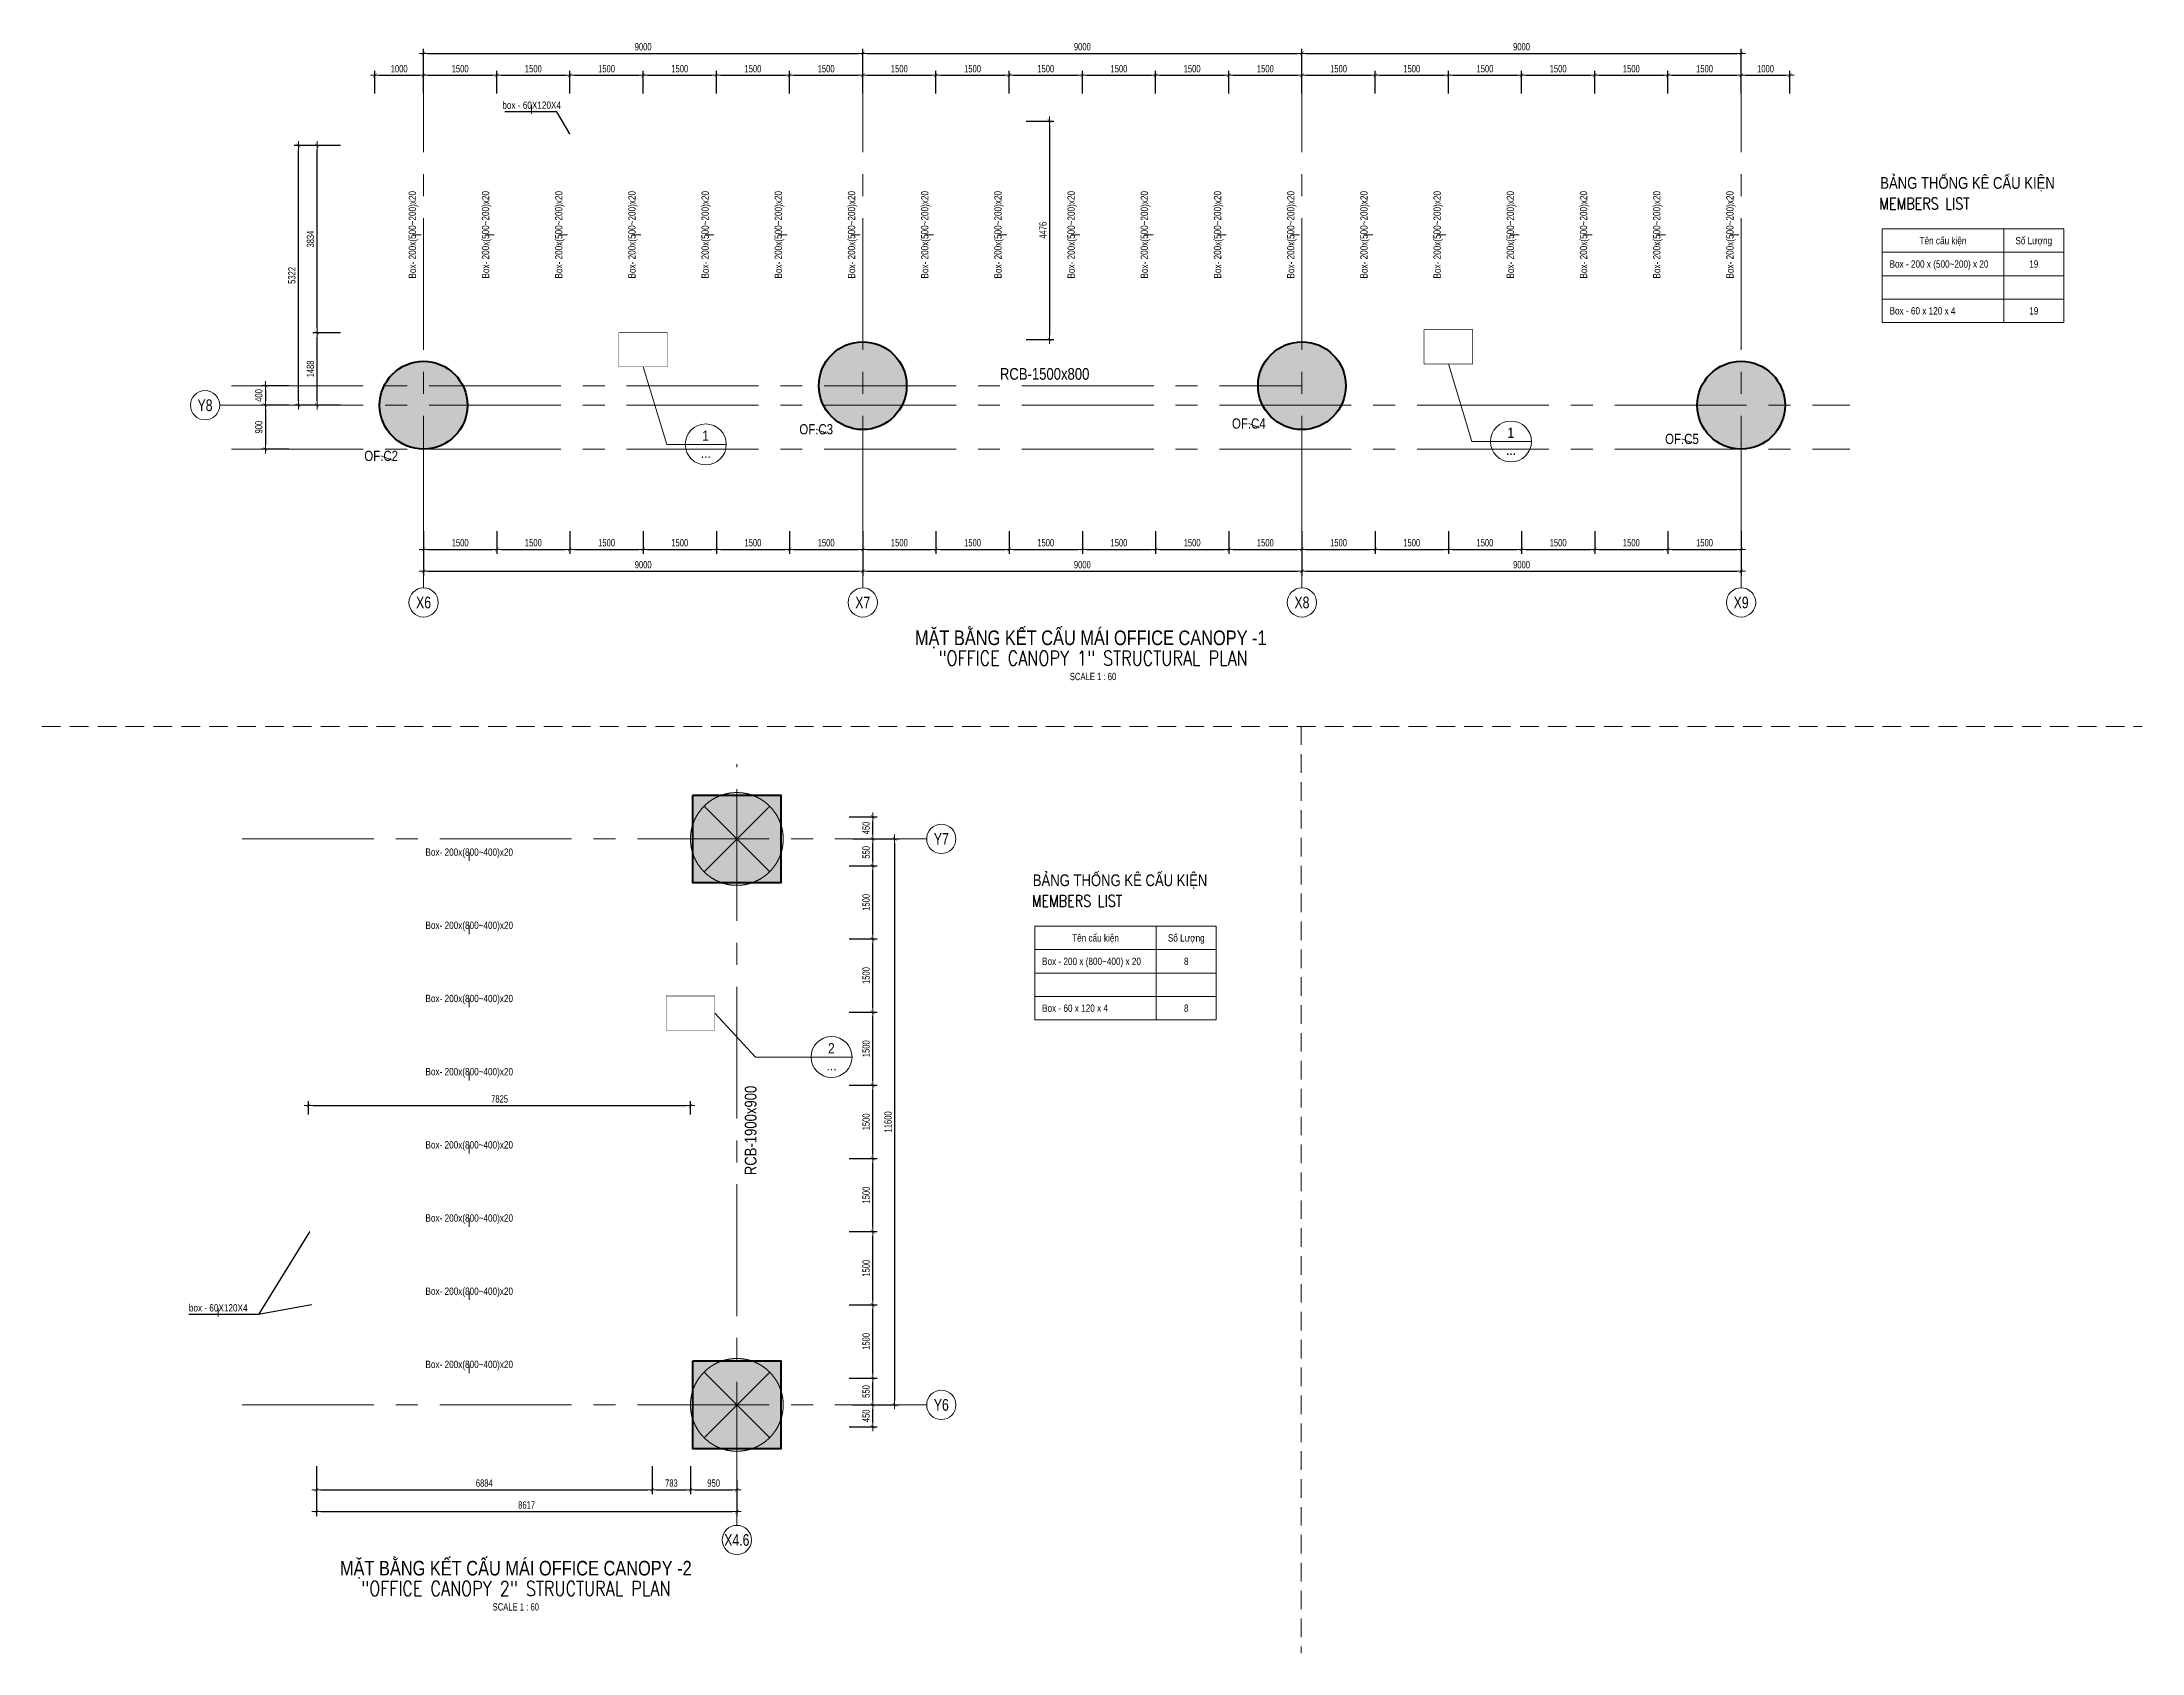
# Model space of a CAD drawing. Header units: millimetres. Extents: x -179076 to 305601, y -18667 to 40015.
# Drawn here: x 119071 to 162105, y 6994 to 40015 of the extents above; entities that cross this region are included whole.
import ezdxf
from ezdxf.enums import TextEntityAlignment as Align

# ---------------------------------------------------------------- set-up
doc = ezdxf.new("R2010")
doc.units = ezdxf.units.MM
doc.header["$LTSCALE"] = 60
for name, pattern in [('CENTER2', [1.125, 0.75, -0.125, 0.125, -0.125]), ('HIDDEN2', [4.7625, 3.175, -1.5875]), ('POD_Grid F2$0$CENTER2', [1.125, 0.75, -0.125, 0.125, -0.125])]:
    doc.linetypes.add(name, pattern=pattern)
doc.layers.get('0').update_dxf_attribs({"lineweight": 20})
doc.layers.get('Defpoints').update_dxf_attribs({"color": 151, "lineweight": 9})
for name, color, linetype, lineweight in [('$0$NDC_S_VN TEXT', 7, 'Continuous', 20), ('NDC_S-ANNO', 7, 'Continuous', 20), ('NDC_S-BEAM-STEL', 30, 'HIDDEN2', 18), ('NDC_S-COLUMN', 4, 'Continuous', 40), ('NDC_S-TEXT-SYMB', 7, 'Continuous', 20), ('NDC_S_ANNO', 7, 'Continuous', 20), ('NDC_S_AXIS', 5, 'CENTER2', 13), ('NDC_S_DIM', 1, 'Continuous', 15), ('NDC_S_ENG TITLE', 3, 'Continuous', 20), ('NDC_S_HATCH COLUMN AND WALL', 251, 'Continuous', 13), ('NDC_S_HIDDEN', 8, 'HIDDEN2', 13), ('NDC_S_SYMBOL', 1, 'Continuous', 15), ('NDC_S_TEXT SYMBOL', 7, 'Continuous', 20), ('NDC_S_VN TEXT', 7, 'Continuous', 20), ('NDC_S_VN TITLE', 6, 'Continuous', 35), ('NDC_Table', 3, 'Continuous', 20), ('PD_2F_Col$0$NDC_S-COLUMN', 4, 'Continuous', 40), ('PD_2F_Col$0$NDC_S_HATCH COLUMN AND WALL', 251, 'Continuous', 13), ('POD_Grid F2$0$NDC_S_AXIS', 5, 'POD_Grid F2$0$CENTER2', 13), ('POD_Grid F2$0$NDC_S_SYMBOL', 1, 'Continuous', 15), ('POD_Grid F2$0$NDC_S_TEXT SYMBOL', 7, 'Continuous', 20)]:
    doc.layers.add(name, color=color, linetype=linetype, lineweight=lineweight)
doc.styles.add('ARIAL', font='arial.ttf', dxfattribs={"width": 0.8})
doc.styles.add('NDC_ANNO', font='', dxfattribs={"width": 0.8})
doc.styles.add('NDC_ARIAL', font='arial.ttf', dxfattribs={"width": 0.85})
doc.styles.add('NDC_DIM', font='', dxfattribs={"width": 0.75})
doc.styles.add('NDC_EN TXT', font='romans.shx', dxfattribs={"width": 0.8})
doc.styles.add('NDC_VIE TXT', font='arial.ttf', dxfattribs={"width": 0.8})
doc.styles.add('POD_Grid F2$0$NDC_ANNO', font='', dxfattribs={"width": 0.8})
doc.styles.get('NDC_ANNO').set_extended_font_data('Dotum')
doc.styles.get('NDC_DIM').set_extended_font_data('Dotum')
doc.styles.get('POD_Grid F2$0$NDC_ANNO').set_extended_font_data('Dotum')
doc.dimstyles.new('NDC_dim_60', dxfattribs={"dimscale": 60, "dimtxt": 2.5, "dimasz": 1.5, "dimexe": 1.5, "dimexo": 2.5, "dimgap": 1, "dimtad": 1, "dimdec": 0, "dimzin": 0, "dimdsep": 46, "dimtxsty": 'NDC_DIM', "dimblk": 'DIMMARK', "dimcen": 0.09, "dimdle": 1.2, "dimclrd": 1, "dimclre": 1, "dimclrt": 3, "dimadec": 0, "dimazin": 0, "dimtfac": 1, "dimtdec": 0, "dimtix": 1, "dimtofl": 0, "dimtmove": 0, "dimatfit": 3, "dimfxl": 8, "dimfxlon": 1, "dimtolj": 1, "dimtzin": 0, "dimarcsym": 0})
doc.dimstyles.new('NDC_dim_iso', dxfattribs={"dimtxt": 2.5, "dimasz": 1, "dimexe": 1.5, "dimexo": 2.5, "dimgap": 1, "dimtad": 1, "dimdec": 0, "dimzin": 0, "dimdsep": 46, "dimtxsty": 'NDC_DIM', "dimblk": 'DIMMARK', "dimcen": 0.09, "dimdle": 1.2, "dimclrd": 1, "dimclre": 1, "dimclrt": 3, "dimadec": 0, "dimazin": 0, "dimtfac": 1, "dimtdec": 0, "dimtix": 1, "dimtofl": 0, "dimtmove": 0, "dimatfit": 3, "dimfxl": 8, "dimfxlon": 1, "dimtolj": 1, "dimtzin": 0, "dimarcsym": 0})

msp = doc.modelspace()

# ---------------------------------------------------------------- texts
at = {"layer": 'NDC_S-TEXT-SYMB', "style": 'NDC_ARIAL', "width": 0.85}
for s, p in [('1', (132670.1, 31945.6)), ('1', (149170.1, 32005.3)), ('...', (132673.9, 31595.3)), ('...', (149173.9, 31655.1)), ('2', (135246.8, 19389.3)), ('...', (135250.6, 19039))]:
    msp.add_text(s, height=210, rotation=0.00002, dxfattribs=at).set_placement(p, align=Align.MIDDLE_CENTER)
at = {"layer": 'NDC_S_ENG TITLE', "style": 'NDC_EN TXT', "width": 0.8}
for p in [(156721.1, 36582.3), (139353.9, 22289.2)]:
    msp.add_text('MEMBERS LIST', height=240, dxfattribs=at).set_placement(p)
at = {"layer": 'NDC_S_VN TEXT', "style": 'NDC_VIE TXT', "width": 0.8}
for s, p in [('BẢNG THỐNG KÊ CẤU KIỆN', (156741.2, 37245.9)), ('RCB-1500x800', (138700.6, 33331.7)), ('BẢNG THỐNG KÊ CẤU KIỆN', (139374, 22952.8))]:
    msp.add_text(s, height=240, dxfattribs=at).set_placement(p, align=Align.TOP_LEFT)
at = {"layer": 'NDC_S_VN TEXT', "style": 'NDC_ARIAL', "width": 0.8}
for s, p in [('Tên cấu kiện', (158026.8, 35944.3)), ('Số Lượng', (159886.8, 35944.3)), ('19', (159886.8, 35464.3)), ('19', (159886.8, 34504.3)), ('Tên cấu kiện', (140659.6, 21651.2)), ('Số Lượng', (142519.6, 21651.2)), ('8', (142519.6, 21171.2)), ('8', (142519.6, 20211.2))]:
    msp.add_text(s, height=150, dxfattribs=at).set_placement(p, align=Align.MIDDLE_CENTER)
for s, p in [('Box - 200 x (500~200) x 20', (156931.8, 35464.3)), ('Box - 60 x 120 x 4', (156931.8, 34504.3)), ('Box - 200 x (800~400) x 20', (139564.6, 21171.2)), ('Box - 60 x 120 x 4', (139564.6, 20211.2))]:
    msp.add_text(s, height=150, dxfattribs=at).set_placement(p, align=Align.MIDDLE_LEFT)
at = {"layer": 'NDC_S_VN TEXT', "style": 'NDC_VIE TXT', "width": 0.8}
msp.add_text('RCB-1900x900', height=240, rotation=90, dxfattribs=at).set_placement((133472.1, 16787.2, 600), align=Align.TOP_LEFT)

# ---------------------------------------------------------------- blocks, each defined once
blk = doc.blocks.new('PD_2F_Col$0$cottron')
at = {"layer": 'PD_2F_Col$0$NDC_S_HATCH COLUMN AND WALL'}
h = blk.add_hatch(color=256, dxfattribs=at)
h.dxf.hatch_style = 1
h.paths.add_polyline_path([(-0.5, 0, 1), (0.5, 0, 1)])
at = {"layer": 'PD_2F_Col$0$NDC_S-COLUMN', "ltscale": 0.005}
blk.add_circle((0, 0), 0.5, dxfattribs=at)
blk = doc.blocks.new('*U212')
at = {"layer": 'POD_Grid F2$0$NDC_S_SYMBOL'}
blk.add_line((0, 5), (0, 9), dxfattribs=at)
blk.add_circle((0, 0), 5, dxfattribs=at)
at = {"layer": 'POD_Grid F2$0$NDC_S_TEXT SYMBOL', "color": 7, "style": 'POD_Grid F2$0$NDC_ANNO', "width": 0.8}
blk.add_attdef('GRID', text='', height=4, dxfattribs=at).set_placement((0, 0), align=Align.MIDDLE)
blk = doc.blocks.new('*U213')
at = {"layer": 'POD_Grid F2$0$NDC_S_SYMBOL'}
blk.add_line((5, 0), (9, 0), dxfattribs=at)
blk.add_circle((0, 0), 5, dxfattribs=at)
at = {"layer": 'POD_Grid F2$0$NDC_S_TEXT SYMBOL', "color": 7, "style": 'POD_Grid F2$0$NDC_ANNO', "width": 0.8}
blk.add_attdef('GRID', text='', height=4, rotation=270, dxfattribs=at).set_placement((0, 0), align=Align.MIDDLE)
blk = doc.blocks.new('A$Cac1c5214')
at = {"layer": 'POD_Grid F2$0$NDC_S_AXIS', "ltscale": 60}
for p, q in [((150, -2766), (150, 6976)), ((9150, -2766), (9150, 6976)), ((18150, -2766), (18150, 6976)), ((27150, -2766), (27150, 6976)), ((-3788, 550), (18150, 550)), ((-3788, 150), (29380, 150)), ((-3788, -750), (29380, -750))]:
    blk.add_line(p, q, dxfattribs=at)
at = {"xscale": 1800, "yscale": 1800, "zscale": 1800}
for p in [(9150, 550), (18150, 550), (150, 150), (27150, 150)]:
    blk.add_blockref('PD_2F_Col$0$cottron', p, dxfattribs=at)
at = {"layer": 'POD_Grid F2$0$NDC_S_AXIS'}
ref = blk.add_blockref('*U213', (-4328, 150), dxfattribs=dict(at, xscale=60, yscale=60, zscale=60))
ref.add_attrib('GRID', 'Y8', dxfattribs={"layer": 'POD_Grid F2$0$NDC_S_TEXT SYMBOL', "color": 7, "height": 240, "style": 'POD_Grid F2$0$NDC_ANNO', "width": 0.8}).set_placement((-4328, 150), align=Align.MIDDLE)
at = {"layer": 'POD_Grid F2$0$NDC_S_AXIS', "xscale": 60, "yscale": 60, "zscale": 60}
for p, values in [((150, -3893), {'GRID': 'X6'}), ((9150, -3893), {'GRID': 'X7'}), ((18150, -3893), {'GRID': 'X8'}), ((27150, -3893), {'GRID': 'X9'})]:
    blk.add_blockref('*U212', p, dxfattribs=at).add_auto_attribs(values)
blk = doc.blocks.new('DIMMARK')
at = {"layer": 'NDC_S_DIM', "color": 1}
blk.add_line((-1.5, 0), (1, 0), dxfattribs=at)
at = {"layer": 'NDC_S_DIM', "color": 2, "const_width": 0.1}
blk.add_lwpolyline([(-0.42, -0.42), (0.42, 0.42)], dxfattribs=at)
blk = doc.blocks.new('Drawing name_symbol')
at = {"layer": 'NDC_S_ENG TITLE', "style": 'NDC_EN TXT', "width": 0.8}
blk.add_attdef('SECTDET1', text='', height=5, dxfattribs=at).set_placement((0, 1.01), align=Align.CENTER)
at = {"layer": 'NDC_S_TEXT SYMBOL', "lineweight": 25, "style": 'NDC_ANNO', "width": 0.8}
blk.add_attdef('SSCALE', text='', height=2.5, dxfattribs=at).set_placement((0, -4), align=Align.CENTER)
at = {"layer": 'NDC_S_VN TITLE', "style": 'NDC_VIE TXT', "width": 0.8}
blk.add_attdef('SECTDET2', text='', height=5, dxfattribs=at).set_placement((0, 7.97), align=Align.CENTER)
blk = doc.blocks.new('*D219')
at = {"layer": 'Defpoints', "color": 0, "transparency": 16777216}
for p in [(124326, 37892), (125800, 37892), (125800, 32570)]:
    blk.add_point(p, dxfattribs=at)
at = {"layer": 'NDC_S_DIM', "color": 1, "lineweight": -2, "transparency": 16777216}
for p, q in [((124806, 37892), (124236, 37892)), ((124326, 32660), (124326, 37802)), ((124806, 32570), (124236, 32570))]:
    blk.add_line(p, q, dxfattribs=at)
at = {"layer": 'NDC_S_DIM', "color": 1, "lineweight": -2, "transparency": 16777216, "xscale": 90, "yscale": 90, "zscale": 90}
for p, rotation in [((124326, 37892), 90), ((124326, 32570), 270)]:
    blk.add_blockref('DIMMARK', p, dxfattribs=dict(at, rotation=rotation))
at = {"layer": 'NDC_S_DIM', "color": 3, "transparency": 16777216, "insert": (124191, 35231), "char_height": 150, "attachment_point": 5, "rotation": 90, "style": 'NDC_DIM'}
blk.add_mtext('\\A1;5322', dxfattribs=at)
blk = doc.blocks.new('*D220')
at = {"layer": 'Defpoints', "color": 0, "transparency": 16777216}
for p in [(124333, 32970), (123649, 32570), (124333, 32570)]:
    blk.add_point(p, dxfattribs=at)
at = {"layer": 'NDC_S_DIM', "color": 1, "lineweight": -2, "transparency": 16777216}
for p, q in [((124129, 32970), (123559, 32970)), ((123649, 32880), (123649, 32660)), ((124129, 32570), (123559, 32570))]:
    blk.add_line(p, q, dxfattribs=at)
at = {"layer": 'NDC_S_DIM', "color": 1, "lineweight": -2, "transparency": 16777216, "xscale": 90, "yscale": 90, "zscale": 90}
for p, rotation in [((123649, 32970), 90), ((123649, 32570), 270)]:
    blk.add_blockref('DIMMARK', p, dxfattribs=dict(at, rotation=rotation))
at = {"layer": 'NDC_S_DIM', "color": 3, "transparency": 16777216, "insert": (123514, 32770), "char_height": 150, "attachment_point": 5, "rotation": 90, "style": 'NDC_DIM'}
blk.add_mtext('\\A1;400', dxfattribs=at)
blk = doc.blocks.new('*D221')
at = {"layer": 'Defpoints', "color": 0, "transparency": 16777216}
for p in [(124333, 32570), (123649, 31670), (124296, 31670)]:
    blk.add_point(p, dxfattribs=at)
at = {"layer": 'NDC_S_DIM', "color": 1, "lineweight": -2, "transparency": 16777216}
for p, q in [((124129, 32570), (123559, 32570)), ((123649, 32480), (123649, 31760)), ((124129, 31670), (123559, 31670))]:
    blk.add_line(p, q, dxfattribs=at)
at = {"layer": 'NDC_S_DIM', "color": 1, "lineweight": -2, "transparency": 16777216, "xscale": 90, "yscale": 90, "zscale": 90}
for p, rotation in [((123649, 32570), 90), ((123649, 31670), 270)]:
    blk.add_blockref('DIMMARK', p, dxfattribs=dict(at, rotation=rotation))
at = {"layer": 'NDC_S_DIM', "color": 3, "transparency": 16777216, "insert": (123514, 32120), "char_height": 150, "attachment_point": 5, "rotation": 90, "style": 'NDC_DIM'}
blk.add_mtext('\\A1;900', dxfattribs=at)
blk = doc.blocks.new('*D222')
at = {"layer": 'Defpoints', "color": 0, "transparency": 16777216}
for p in [(124708, 34057), (125800, 34057), (125800, 32570)]:
    blk.add_point(p, dxfattribs=at)
at = {"layer": 'NDC_S_DIM', "color": 1, "lineweight": -2, "transparency": 16777216}
for p, q in [((125188, 34057), (124618, 34057)), ((124708, 32660), (124708, 33967)), ((125188, 32570), (124618, 32570))]:
    blk.add_line(p, q, dxfattribs=at)
at = {"layer": 'NDC_S_DIM', "color": 1, "lineweight": -2, "transparency": 16777216, "xscale": 90, "yscale": 90, "zscale": 90}
for p, rotation in [((124708, 34057), 90), ((124708, 32570), 270)]:
    blk.add_blockref('DIMMARK', p, dxfattribs=dict(at, rotation=rotation))
at = {"layer": 'NDC_S_DIM', "color": 3, "transparency": 16777216, "insert": (124573, 33314), "char_height": 150, "attachment_point": 5, "rotation": 90, "style": 'NDC_DIM'}
blk.add_mtext('\\A1;1488', dxfattribs=at)
blk = doc.blocks.new('*D223')
at = {"layer": 'Defpoints', "color": 0, "transparency": 16777216}
for p in [(124708, 37892), (125800, 37892), (125800, 34057)]:
    blk.add_point(p, dxfattribs=at)
at = {"layer": 'NDC_S_DIM', "color": 1, "lineweight": -2, "transparency": 16777216}
for p, q in [((125188, 37892), (124618, 37892)), ((124708, 34147), (124708, 37802)), ((125188, 34057), (124618, 34057))]:
    blk.add_line(p, q, dxfattribs=at)
at = {"layer": 'NDC_S_DIM', "color": 1, "lineweight": -2, "transparency": 16777216, "xscale": 90, "yscale": 90, "zscale": 90}
for p, rotation in [((124708, 37892), 90), ((124708, 34057), 270)]:
    blk.add_blockref('DIMMARK', p, dxfattribs=dict(at, rotation=rotation))
at = {"layer": 'NDC_S_DIM', "color": 3, "transparency": 16777216, "insert": (124573, 35975), "char_height": 150, "attachment_point": 5, "rotation": 90, "style": 'NDC_DIM'}
blk.add_mtext('\\A1;3834', dxfattribs=at)
blk = doc.blocks.new('cottrondung')
at = {"layer": 'NDC_S_HIDDEN', "ltscale": 100}
for p, q in [((-0.354, 0.354), (0.354, -0.354)), ((0.354, 0.354), (-0.354, -0.354))]:
    blk.add_line(p, q, dxfattribs=at)
blk.add_circle((0, 0), 0.5, dxfattribs=at)
blk = doc.blocks.new('cot')
at = {"layer": 'NDC_S_HATCH COLUMN AND WALL', "ltscale": 0.005}
h = blk.add_hatch(color=256, dxfattribs=at)
h.dxf.hatch_style = 1
h.paths.add_polyline_path([(-0.5, 0.5), (0.5, 0.5), (0.5, -0.5), (-0.5, -0.5)])
at = {"layer": 'NDC_S-COLUMN', "ltscale": 0.005}
blk.add_lwpolyline([(-0.5, 0.5), (0.5, 0.5), (0.5, -0.5), (-0.5, -0.5)], close=True, dxfattribs=at)
blk = doc.blocks.new('*U227')
at = {"layer": 'NDC_S_SYMBOL'}
blk.add_line((5, 0), (9, 0), dxfattribs=at)
blk.add_circle((0, 0), 5, dxfattribs=at)
at = {"layer": 'NDC_S_TEXT SYMBOL', "color": 7, "style": 'NDC_ANNO', "width": 0.8}
blk.add_attdef('GRID', text='', height=4, rotation=270, dxfattribs=at).set_placement((0, 0), align=Align.MIDDLE)
blk = doc.blocks.new('*U187')
at = {"layer": 'NDC_S_SYMBOL'}
blk.add_line((0, 5), (0, 9), dxfattribs=at)
blk.add_circle((0, 0), 5, dxfattribs=at)
at = {"layer": 'NDC_S_TEXT SYMBOL', "color": 7, "style": 'NDC_ANNO', "width": 0.8}
blk.add_attdef('GRID', text='', height=4, dxfattribs=at).set_placement((0, 0), align=Align.MIDDLE)
blk = doc.blocks.new('grid canopy2')
at = {"layer": 'POD_Grid F2$0$NDC_S_AXIS', "ltscale": 60}
for p, q in [((0, -2229), (0, 13136)), ((-10139, 11600), (3656, 11600)), ((-10139, 0), (3656, 0))]:
    blk.add_line(p, q, dxfattribs=at)
for name, p, xscale, yscale, zscale in [('cottrondung', (0, 11600), 1900, 1900, 1900), ('cot', (0, 11600), 1800, 1800, 1800), ('cottrondung', (0, 0), 1900, 1900, 1900), ('cot', (0, 0), 1800, 1800, 1800)]:
    blk.add_blockref(name, p, dxfattribs=dict(xscale=xscale, yscale=yscale, zscale=zscale))
at = {"layer": 'NDC_S_AXIS'}
ref = blk.add_blockref('*U227', (4190, 11600), dxfattribs=dict(at, xscale=-60, yscale=60, zscale=60))
ref.add_attrib('GRID', 'Y7', dxfattribs={"layer": 'NDC_S_TEXT SYMBOL', "color": 7, "height": 240, "style": 'NDC_ANNO', "width": 0.8}).set_placement((4190, 11600), align=Align.MIDDLE)
ref = blk.add_blockref('*U227', (4190, 0), dxfattribs=dict(at, xscale=-60, yscale=60, zscale=60))
ref.add_attrib('GRID', 'Y6', dxfattribs={"layer": 'NDC_S_TEXT SYMBOL', "color": 7, "height": 240, "style": 'NDC_ANNO', "width": 0.8}).set_placement((4190, 0), align=Align.MIDDLE)
at = {"layer": 'NDC_S_AXIS', "xscale": 60, "yscale": 60, "zscale": 60}
blk.add_blockref('*U187', (0, -2769), dxfattribs=at).add_auto_attribs({'GRID': 'X4.6'})
blk = doc.blocks.new('*D423')
at = {"layer": 'Defpoints', "color": 0, "ltscale": 60, "transparency": 16777216}
for p in [(135890, 38395), (135890, 33919), (139719, 33919)]:
    blk.add_point(p, dxfattribs=at)
at = {"layer": 'NDC_S_DIM', "color": 1, "lineweight": -2, "ltscale": 60, "transparency": 16777216}
for p, q in [((139239, 38395), (139809, 38395)), ((139719, 38305), (139719, 34009)), ((139239, 33919), (139809, 33919))]:
    blk.add_line(p, q, dxfattribs=at)
at = {"layer": 'NDC_S_DIM', "color": 1, "lineweight": -2, "ltscale": 60, "transparency": 16777216, "xscale": 90, "yscale": 90, "zscale": 90}
for p, rotation in [((139719, 38395), 90), ((139719, 33919), 270)]:
    blk.add_blockref('DIMMARK', p, dxfattribs=dict(at, rotation=rotation))
at = {"layer": 'NDC_S_DIM', "color": 3, "ltscale": 60, "transparency": 16777216, "insert": (139584, 36157), "char_height": 150, "attachment_point": 5, "rotation": 90, "style": 'NDC_DIM'}
blk.add_mtext('\\A1;4476', dxfattribs=at)
blk = doc.blocks.new('*D424')
at = {"layer": 'Defpoints', "color": 0, "ltscale": 60, "transparency": 16777216}
for p in [(128390, 39332), (126890, 38811), (128390, 38811)]:
    blk.add_point(p, dxfattribs=at)
at = {"layer": 'NDC_S_DIM', "color": 1, "lineweight": -2, "ltscale": 60, "transparency": 16777216}
for p, q in [((126890, 38961), (126890, 39422)), ((126980, 39332), (128300, 39332)), ((128390, 38961), (128390, 39422))]:
    blk.add_line(p, q, dxfattribs=at)
at = {"layer": 'NDC_S_DIM', "color": 1, "lineweight": -2, "ltscale": 60, "transparency": 16777216, "xscale": 90, "yscale": 90, "zscale": 90, "rotation": 180}
blk.add_blockref('DIMMARK', (126890, 39332), dxfattribs=at)
at = {"layer": 'NDC_S_DIM', "color": 1, "lineweight": -2, "ltscale": 60, "transparency": 16777216, "xscale": 90, "yscale": 90, "zscale": 90}
blk.add_blockref('DIMMARK', (128390, 39332), dxfattribs=at)
at = {"layer": 'NDC_S_DIM', "color": 3, "ltscale": 60, "transparency": 16777216, "insert": (127640, 39467), "char_height": 150, "attachment_point": 5, "style": 'NDC_DIM'}
blk.add_mtext('\\A1;1500', dxfattribs=at)
blk = doc.blocks.new('*D425')
at = {"layer": 'Defpoints', "color": 0, "ltscale": 60, "transparency": 16777216}
for p in [(129890, 39332), (128390, 38811), (129890, 38811)]:
    blk.add_point(p, dxfattribs=at)
at = {"layer": 'NDC_S_DIM', "color": 1, "lineweight": -2, "ltscale": 60, "transparency": 16777216}
for p, q in [((128390, 38961), (128390, 39422)), ((128480, 39332), (129800, 39332)), ((129890, 38961), (129890, 39422))]:
    blk.add_line(p, q, dxfattribs=at)
at = {"layer": 'NDC_S_DIM', "color": 1, "lineweight": -2, "ltscale": 60, "transparency": 16777216, "xscale": 90, "yscale": 90, "zscale": 90, "rotation": 180}
blk.add_blockref('DIMMARK', (128390, 39332), dxfattribs=at)
at = {"layer": 'NDC_S_DIM', "color": 1, "lineweight": -2, "ltscale": 60, "transparency": 16777216, "xscale": 90, "yscale": 90, "zscale": 90}
blk.add_blockref('DIMMARK', (129890, 39332), dxfattribs=at)
at = {"layer": 'NDC_S_DIM', "color": 3, "ltscale": 60, "transparency": 16777216, "insert": (129140, 39467), "char_height": 150, "attachment_point": 5, "style": 'NDC_DIM'}
blk.add_mtext('\\A1;1500', dxfattribs=at)
blk = doc.blocks.new('*D426')
at = {"layer": 'Defpoints', "color": 0, "ltscale": 60, "transparency": 16777216}
for p in [(131390, 39332), (129890, 38811), (131390, 38811)]:
    blk.add_point(p, dxfattribs=at)
at = {"layer": 'NDC_S_DIM', "color": 1, "lineweight": -2, "ltscale": 60, "transparency": 16777216}
for p, q in [((129890, 38961), (129890, 39422)), ((129980, 39332), (131300, 39332)), ((131390, 38961), (131390, 39422))]:
    blk.add_line(p, q, dxfattribs=at)
at = {"layer": 'NDC_S_DIM', "color": 1, "lineweight": -2, "ltscale": 60, "transparency": 16777216, "xscale": 90, "yscale": 90, "zscale": 90, "rotation": 180}
blk.add_blockref('DIMMARK', (129890, 39332), dxfattribs=at)
at = {"layer": 'NDC_S_DIM', "color": 1, "lineweight": -2, "ltscale": 60, "transparency": 16777216, "xscale": 90, "yscale": 90, "zscale": 90}
blk.add_blockref('DIMMARK', (131390, 39332), dxfattribs=at)
at = {"layer": 'NDC_S_DIM', "color": 3, "ltscale": 60, "transparency": 16777216, "insert": (130640, 39467), "char_height": 150, "attachment_point": 5, "style": 'NDC_DIM'}
blk.add_mtext('\\A1;1500', dxfattribs=at)
blk = doc.blocks.new('*D427')
at = {"layer": 'Defpoints', "color": 0, "ltscale": 60, "transparency": 16777216}
for p in [(132890, 39332), (131390, 38811), (132890, 38811)]:
    blk.add_point(p, dxfattribs=at)
at = {"layer": 'NDC_S_DIM', "color": 1, "lineweight": -2, "ltscale": 60, "transparency": 16777216}
for p, q in [((131390, 38961), (131390, 39422)), ((131480, 39332), (132800, 39332)), ((132890, 38961), (132890, 39422))]:
    blk.add_line(p, q, dxfattribs=at)
at = {"layer": 'NDC_S_DIM', "color": 1, "lineweight": -2, "ltscale": 60, "transparency": 16777216, "xscale": 90, "yscale": 90, "zscale": 90, "rotation": 180}
blk.add_blockref('DIMMARK', (131390, 39332), dxfattribs=at)
at = {"layer": 'NDC_S_DIM', "color": 1, "lineweight": -2, "ltscale": 60, "transparency": 16777216, "xscale": 90, "yscale": 90, "zscale": 90}
blk.add_blockref('DIMMARK', (132890, 39332), dxfattribs=at)
at = {"layer": 'NDC_S_DIM', "color": 3, "ltscale": 60, "transparency": 16777216, "insert": (132140, 39467), "char_height": 150, "attachment_point": 5, "style": 'NDC_DIM'}
blk.add_mtext('\\A1;1500', dxfattribs=at)
blk = doc.blocks.new('*D428')
at = {"layer": 'Defpoints', "color": 0, "ltscale": 60, "transparency": 16777216}
for p in [(134390, 39332), (132890, 38811), (134390, 38811)]:
    blk.add_point(p, dxfattribs=at)
at = {"layer": 'NDC_S_DIM', "color": 1, "lineweight": -2, "ltscale": 60, "transparency": 16777216}
for p, q in [((132890, 38961), (132890, 39422)), ((132980, 39332), (134300, 39332)), ((134390, 38961), (134390, 39422))]:
    blk.add_line(p, q, dxfattribs=at)
at = {"layer": 'NDC_S_DIM', "color": 1, "lineweight": -2, "ltscale": 60, "transparency": 16777216, "xscale": 90, "yscale": 90, "zscale": 90, "rotation": 180}
blk.add_blockref('DIMMARK', (132890, 39332), dxfattribs=at)
at = {"layer": 'NDC_S_DIM', "color": 1, "lineweight": -2, "ltscale": 60, "transparency": 16777216, "xscale": 90, "yscale": 90, "zscale": 90}
blk.add_blockref('DIMMARK', (134390, 39332), dxfattribs=at)
at = {"layer": 'NDC_S_DIM', "color": 3, "ltscale": 60, "transparency": 16777216, "insert": (133640, 39467), "char_height": 150, "attachment_point": 5, "style": 'NDC_DIM'}
blk.add_mtext('\\A1;1500', dxfattribs=at)
blk = doc.blocks.new('*D429')
at = {"layer": 'Defpoints', "color": 0, "ltscale": 60, "transparency": 16777216}
for p in [(135890, 39332), (134390, 38811), (135890, 38811)]:
    blk.add_point(p, dxfattribs=at)
at = {"layer": 'NDC_S_DIM', "color": 1, "lineweight": -2, "ltscale": 60, "transparency": 16777216}
for p, q in [((134390, 38961), (134390, 39422)), ((134480, 39332), (135800, 39332)), ((135890, 38961), (135890, 39422))]:
    blk.add_line(p, q, dxfattribs=at)
at = {"layer": 'NDC_S_DIM', "color": 1, "lineweight": -2, "ltscale": 60, "transparency": 16777216, "xscale": 90, "yscale": 90, "zscale": 90, "rotation": 180}
blk.add_blockref('DIMMARK', (134390, 39332), dxfattribs=at)
at = {"layer": 'NDC_S_DIM', "color": 1, "lineweight": -2, "ltscale": 60, "transparency": 16777216, "xscale": 90, "yscale": 90, "zscale": 90}
blk.add_blockref('DIMMARK', (135890, 39332), dxfattribs=at)
at = {"layer": 'NDC_S_DIM', "color": 3, "ltscale": 60, "transparency": 16777216, "insert": (135140, 39467), "char_height": 150, "attachment_point": 5, "style": 'NDC_DIM'}
blk.add_mtext('\\A1;1500', dxfattribs=at)
blk = doc.blocks.new('*D430')
at = {"layer": 'Defpoints', "color": 0, "ltscale": 60, "transparency": 16777216}
for p in [(137390, 39332), (135890, 38811), (137390, 38811)]:
    blk.add_point(p, dxfattribs=at)
at = {"layer": 'NDC_S_DIM', "color": 1, "lineweight": -2, "ltscale": 60, "transparency": 16777216}
for p, q in [((135890, 38961), (135890, 39422)), ((135980, 39332), (137300, 39332)), ((137390, 38961), (137390, 39422))]:
    blk.add_line(p, q, dxfattribs=at)
at = {"layer": 'NDC_S_DIM', "color": 1, "lineweight": -2, "ltscale": 60, "transparency": 16777216, "xscale": 90, "yscale": 90, "zscale": 90, "rotation": 180}
blk.add_blockref('DIMMARK', (135890, 39332), dxfattribs=at)
at = {"layer": 'NDC_S_DIM', "color": 1, "lineweight": -2, "ltscale": 60, "transparency": 16777216, "xscale": 90, "yscale": 90, "zscale": 90}
blk.add_blockref('DIMMARK', (137390, 39332), dxfattribs=at)
at = {"layer": 'NDC_S_DIM', "color": 3, "ltscale": 60, "transparency": 16777216, "insert": (136640, 39467), "char_height": 150, "attachment_point": 5, "style": 'NDC_DIM'}
blk.add_mtext('\\A1;1500', dxfattribs=at)
blk = doc.blocks.new('*D431')
at = {"layer": 'Defpoints', "color": 0, "ltscale": 60, "transparency": 16777216}
for p in [(138890, 39332), (137390, 38811), (138890, 38811)]:
    blk.add_point(p, dxfattribs=at)
at = {"layer": 'NDC_S_DIM', "color": 1, "lineweight": -2, "ltscale": 60, "transparency": 16777216}
for p, q in [((137390, 38961), (137390, 39422)), ((137480, 39332), (138800, 39332)), ((138890, 38961), (138890, 39422))]:
    blk.add_line(p, q, dxfattribs=at)
at = {"layer": 'NDC_S_DIM', "color": 1, "lineweight": -2, "ltscale": 60, "transparency": 16777216, "xscale": 90, "yscale": 90, "zscale": 90, "rotation": 180}
blk.add_blockref('DIMMARK', (137390, 39332), dxfattribs=at)
at = {"layer": 'NDC_S_DIM', "color": 1, "lineweight": -2, "ltscale": 60, "transparency": 16777216, "xscale": 90, "yscale": 90, "zscale": 90}
blk.add_blockref('DIMMARK', (138890, 39332), dxfattribs=at)
at = {"layer": 'NDC_S_DIM', "color": 3, "ltscale": 60, "transparency": 16777216, "insert": (138140, 39467), "char_height": 150, "attachment_point": 5, "style": 'NDC_DIM'}
blk.add_mtext('\\A1;1500', dxfattribs=at)
blk = doc.blocks.new('*D432')
at = {"layer": 'Defpoints', "color": 0, "ltscale": 60, "transparency": 16777216}
for p in [(140390, 39332), (138890, 38811), (140390, 38811)]:
    blk.add_point(p, dxfattribs=at)
at = {"layer": 'NDC_S_DIM', "color": 1, "lineweight": -2, "ltscale": 60, "transparency": 16777216}
for p, q in [((138890, 38961), (138890, 39422)), ((138980, 39332), (140300, 39332)), ((140390, 38961), (140390, 39422))]:
    blk.add_line(p, q, dxfattribs=at)
at = {"layer": 'NDC_S_DIM', "color": 1, "lineweight": -2, "ltscale": 60, "transparency": 16777216, "xscale": 90, "yscale": 90, "zscale": 90, "rotation": 180}
blk.add_blockref('DIMMARK', (138890, 39332), dxfattribs=at)
at = {"layer": 'NDC_S_DIM', "color": 1, "lineweight": -2, "ltscale": 60, "transparency": 16777216, "xscale": 90, "yscale": 90, "zscale": 90}
blk.add_blockref('DIMMARK', (140390, 39332), dxfattribs=at)
at = {"layer": 'NDC_S_DIM', "color": 3, "ltscale": 60, "transparency": 16777216, "insert": (139640, 39467), "char_height": 150, "attachment_point": 5, "style": 'NDC_DIM'}
blk.add_mtext('\\A1;1500', dxfattribs=at)
blk = doc.blocks.new('*D433')
at = {"layer": 'Defpoints', "color": 0, "ltscale": 60, "transparency": 16777216}
for p in [(141890, 39332), (140390, 38811), (141890, 38811)]:
    blk.add_point(p, dxfattribs=at)
at = {"layer": 'NDC_S_DIM', "color": 1, "lineweight": -2, "ltscale": 60, "transparency": 16777216}
for p, q in [((140390, 38961), (140390, 39422)), ((140480, 39332), (141800, 39332)), ((141890, 38961), (141890, 39422))]:
    blk.add_line(p, q, dxfattribs=at)
at = {"layer": 'NDC_S_DIM', "color": 1, "lineweight": -2, "ltscale": 60, "transparency": 16777216, "xscale": 90, "yscale": 90, "zscale": 90, "rotation": 180}
blk.add_blockref('DIMMARK', (140390, 39332), dxfattribs=at)
at = {"layer": 'NDC_S_DIM', "color": 1, "lineweight": -2, "ltscale": 60, "transparency": 16777216, "xscale": 90, "yscale": 90, "zscale": 90}
blk.add_blockref('DIMMARK', (141890, 39332), dxfattribs=at)
at = {"layer": 'NDC_S_DIM', "color": 3, "ltscale": 60, "transparency": 16777216, "insert": (141140, 39467), "char_height": 150, "attachment_point": 5, "style": 'NDC_DIM'}
blk.add_mtext('\\A1;1500', dxfattribs=at)
blk = doc.blocks.new('*D434')
at = {"layer": 'Defpoints', "color": 0, "ltscale": 60, "transparency": 16777216}
for p in [(143390, 39332), (141890, 38811), (143390, 38811)]:
    blk.add_point(p, dxfattribs=at)
at = {"layer": 'NDC_S_DIM', "color": 1, "lineweight": -2, "ltscale": 60, "transparency": 16777216}
for p, q in [((141890, 38961), (141890, 39422)), ((141980, 39332), (143300, 39332)), ((143390, 38961), (143390, 39422))]:
    blk.add_line(p, q, dxfattribs=at)
at = {"layer": 'NDC_S_DIM', "color": 1, "lineweight": -2, "ltscale": 60, "transparency": 16777216, "xscale": 90, "yscale": 90, "zscale": 90, "rotation": 180}
blk.add_blockref('DIMMARK', (141890, 39332), dxfattribs=at)
at = {"layer": 'NDC_S_DIM', "color": 1, "lineweight": -2, "ltscale": 60, "transparency": 16777216, "xscale": 90, "yscale": 90, "zscale": 90}
blk.add_blockref('DIMMARK', (143390, 39332), dxfattribs=at)
at = {"layer": 'NDC_S_DIM', "color": 3, "ltscale": 60, "transparency": 16777216, "insert": (142640, 39467), "char_height": 150, "attachment_point": 5, "style": 'NDC_DIM'}
blk.add_mtext('\\A1;1500', dxfattribs=at)
blk = doc.blocks.new('*D435')
at = {"layer": 'Defpoints', "color": 0, "ltscale": 60, "transparency": 16777216}
for p in [(144890, 39332), (143390, 38811), (144890, 38811)]:
    blk.add_point(p, dxfattribs=at)
at = {"layer": 'NDC_S_DIM', "color": 1, "lineweight": -2, "ltscale": 60, "transparency": 16777216}
for p, q in [((143390, 38961), (143390, 39422)), ((143480, 39332), (144800, 39332)), ((144890, 38961), (144890, 39422))]:
    blk.add_line(p, q, dxfattribs=at)
at = {"layer": 'NDC_S_DIM', "color": 1, "lineweight": -2, "ltscale": 60, "transparency": 16777216, "xscale": 90, "yscale": 90, "zscale": 90, "rotation": 180}
blk.add_blockref('DIMMARK', (143390, 39332), dxfattribs=at)
at = {"layer": 'NDC_S_DIM', "color": 1, "lineweight": -2, "ltscale": 60, "transparency": 16777216, "xscale": 90, "yscale": 90, "zscale": 90}
blk.add_blockref('DIMMARK', (144890, 39332), dxfattribs=at)
at = {"layer": 'NDC_S_DIM', "color": 3, "ltscale": 60, "transparency": 16777216, "insert": (144140, 39467), "char_height": 150, "attachment_point": 5, "style": 'NDC_DIM'}
blk.add_mtext('\\A1;1500', dxfattribs=at)
blk = doc.blocks.new('*D436')
at = {"layer": 'Defpoints', "color": 0, "ltscale": 60, "transparency": 16777216}
for p in [(146390, 39332), (144890, 38811), (146390, 38811)]:
    blk.add_point(p, dxfattribs=at)
at = {"layer": 'NDC_S_DIM', "color": 1, "lineweight": -2, "ltscale": 60, "transparency": 16777216}
for p, q in [((144890, 38961), (144890, 39422)), ((144980, 39332), (146300, 39332)), ((146390, 38961), (146390, 39422))]:
    blk.add_line(p, q, dxfattribs=at)
at = {"layer": 'NDC_S_DIM', "color": 1, "lineweight": -2, "ltscale": 60, "transparency": 16777216, "xscale": 90, "yscale": 90, "zscale": 90, "rotation": 180}
blk.add_blockref('DIMMARK', (144890, 39332), dxfattribs=at)
at = {"layer": 'NDC_S_DIM', "color": 1, "lineweight": -2, "ltscale": 60, "transparency": 16777216, "xscale": 90, "yscale": 90, "zscale": 90}
blk.add_blockref('DIMMARK', (146390, 39332), dxfattribs=at)
at = {"layer": 'NDC_S_DIM', "color": 3, "ltscale": 60, "transparency": 16777216, "insert": (145640, 39467), "char_height": 150, "attachment_point": 5, "style": 'NDC_DIM'}
blk.add_mtext('\\A1;1500', dxfattribs=at)
blk = doc.blocks.new('*D437')
at = {"layer": 'Defpoints', "color": 0, "ltscale": 60, "transparency": 16777216}
for p in [(147890, 39332), (146390, 38811), (147890, 38811)]:
    blk.add_point(p, dxfattribs=at)
at = {"layer": 'NDC_S_DIM', "color": 1, "lineweight": -2, "ltscale": 60, "transparency": 16777216}
for p, q in [((146390, 38961), (146390, 39422)), ((146480, 39332), (147800, 39332)), ((147890, 38961), (147890, 39422))]:
    blk.add_line(p, q, dxfattribs=at)
at = {"layer": 'NDC_S_DIM', "color": 1, "lineweight": -2, "ltscale": 60, "transparency": 16777216, "xscale": 90, "yscale": 90, "zscale": 90, "rotation": 180}
blk.add_blockref('DIMMARK', (146390, 39332), dxfattribs=at)
at = {"layer": 'NDC_S_DIM', "color": 1, "lineweight": -2, "ltscale": 60, "transparency": 16777216, "xscale": 90, "yscale": 90, "zscale": 90}
blk.add_blockref('DIMMARK', (147890, 39332), dxfattribs=at)
at = {"layer": 'NDC_S_DIM', "color": 3, "ltscale": 60, "transparency": 16777216, "insert": (147140, 39467), "char_height": 150, "attachment_point": 5, "style": 'NDC_DIM'}
blk.add_mtext('\\A1;1500', dxfattribs=at)
blk = doc.blocks.new('*D438')
at = {"layer": 'Defpoints', "color": 0, "ltscale": 60, "transparency": 16777216}
for p in [(149390, 39332), (147890, 38811), (149390, 38811)]:
    blk.add_point(p, dxfattribs=at)
at = {"layer": 'NDC_S_DIM', "color": 1, "lineweight": -2, "ltscale": 60, "transparency": 16777216}
for p, q in [((147890, 38961), (147890, 39422)), ((147980, 39332), (149300, 39332)), ((149390, 38961), (149390, 39422))]:
    blk.add_line(p, q, dxfattribs=at)
at = {"layer": 'NDC_S_DIM', "color": 1, "lineweight": -2, "ltscale": 60, "transparency": 16777216, "xscale": 90, "yscale": 90, "zscale": 90, "rotation": 180}
blk.add_blockref('DIMMARK', (147890, 39332), dxfattribs=at)
at = {"layer": 'NDC_S_DIM', "color": 1, "lineweight": -2, "ltscale": 60, "transparency": 16777216, "xscale": 90, "yscale": 90, "zscale": 90}
blk.add_blockref('DIMMARK', (149390, 39332), dxfattribs=at)
at = {"layer": 'NDC_S_DIM', "color": 3, "ltscale": 60, "transparency": 16777216, "insert": (148640, 39467), "char_height": 150, "attachment_point": 5, "style": 'NDC_DIM'}
blk.add_mtext('\\A1;1500', dxfattribs=at)
blk = doc.blocks.new('*D439')
at = {"layer": 'Defpoints', "color": 0, "ltscale": 60, "transparency": 16777216}
for p in [(150890, 39332), (149390, 38811), (150890, 38811)]:
    blk.add_point(p, dxfattribs=at)
at = {"layer": 'NDC_S_DIM', "color": 1, "lineweight": -2, "ltscale": 60, "transparency": 16777216}
for p, q in [((149390, 38961), (149390, 39422)), ((149480, 39332), (150800, 39332)), ((150890, 38961), (150890, 39422))]:
    blk.add_line(p, q, dxfattribs=at)
at = {"layer": 'NDC_S_DIM', "color": 1, "lineweight": -2, "ltscale": 60, "transparency": 16777216, "xscale": 90, "yscale": 90, "zscale": 90, "rotation": 180}
blk.add_blockref('DIMMARK', (149390, 39332), dxfattribs=at)
at = {"layer": 'NDC_S_DIM', "color": 1, "lineweight": -2, "ltscale": 60, "transparency": 16777216, "xscale": 90, "yscale": 90, "zscale": 90}
blk.add_blockref('DIMMARK', (150890, 39332), dxfattribs=at)
at = {"layer": 'NDC_S_DIM', "color": 3, "ltscale": 60, "transparency": 16777216, "insert": (150140, 39467), "char_height": 150, "attachment_point": 5, "style": 'NDC_DIM'}
blk.add_mtext('\\A1;1500', dxfattribs=at)
blk = doc.blocks.new('*D440')
at = {"layer": 'Defpoints', "color": 0, "ltscale": 60, "transparency": 16777216}
for p in [(152390, 39332), (150890, 38811), (152390, 38811)]:
    blk.add_point(p, dxfattribs=at)
at = {"layer": 'NDC_S_DIM', "color": 1, "lineweight": -2, "ltscale": 60, "transparency": 16777216}
for p, q in [((150890, 38961), (150890, 39422)), ((150980, 39332), (152300, 39332)), ((152390, 38961), (152390, 39422))]:
    blk.add_line(p, q, dxfattribs=at)
at = {"layer": 'NDC_S_DIM', "color": 1, "lineweight": -2, "ltscale": 60, "transparency": 16777216, "xscale": 90, "yscale": 90, "zscale": 90, "rotation": 180}
blk.add_blockref('DIMMARK', (150890, 39332), dxfattribs=at)
at = {"layer": 'NDC_S_DIM', "color": 1, "lineweight": -2, "ltscale": 60, "transparency": 16777216, "xscale": 90, "yscale": 90, "zscale": 90}
blk.add_blockref('DIMMARK', (152390, 39332), dxfattribs=at)
at = {"layer": 'NDC_S_DIM', "color": 3, "ltscale": 60, "transparency": 16777216, "insert": (151640, 39467), "char_height": 150, "attachment_point": 5, "style": 'NDC_DIM'}
blk.add_mtext('\\A1;1500', dxfattribs=at)
blk = doc.blocks.new('*D441')
at = {"layer": 'Defpoints', "color": 0, "ltscale": 60, "transparency": 16777216}
for p in [(153890, 39332), (152390, 38811), (153890, 38811)]:
    blk.add_point(p, dxfattribs=at)
at = {"layer": 'NDC_S_DIM', "color": 1, "lineweight": -2, "ltscale": 60, "transparency": 16777216}
for p, q in [((152390, 38961), (152390, 39422)), ((152480, 39332), (153800, 39332)), ((153890, 38961), (153890, 39422))]:
    blk.add_line(p, q, dxfattribs=at)
at = {"layer": 'NDC_S_DIM', "color": 1, "lineweight": -2, "ltscale": 60, "transparency": 16777216, "xscale": 90, "yscale": 90, "zscale": 90, "rotation": 180}
blk.add_blockref('DIMMARK', (152390, 39332), dxfattribs=at)
at = {"layer": 'NDC_S_DIM', "color": 1, "lineweight": -2, "ltscale": 60, "transparency": 16777216, "xscale": 90, "yscale": 90, "zscale": 90}
blk.add_blockref('DIMMARK', (153890, 39332), dxfattribs=at)
at = {"layer": 'NDC_S_DIM', "color": 3, "ltscale": 60, "transparency": 16777216, "insert": (153140, 39467), "char_height": 150, "attachment_point": 5, "style": 'NDC_DIM'}
blk.add_mtext('\\A1;1500', dxfattribs=at)
blk = doc.blocks.new('*D442')
at = {"layer": 'Defpoints', "color": 0, "ltscale": 60, "transparency": 16777216}
for p in [(135890, 39782), (126890, 38811), (135890, 38811)]:
    blk.add_point(p, dxfattribs=at)
at = {"layer": 'NDC_S_DIM', "color": 1, "lineweight": -2, "ltscale": 60, "transparency": 16777216}
for p, q in [((126890, 39302), (126890, 39872)), ((126980, 39782), (135800, 39782)), ((135890, 39302), (135890, 39872))]:
    blk.add_line(p, q, dxfattribs=at)
at = {"layer": 'NDC_S_DIM', "color": 1, "lineweight": -2, "ltscale": 60, "transparency": 16777216, "xscale": 90, "yscale": 90, "zscale": 90, "rotation": 180}
blk.add_blockref('DIMMARK', (126890, 39782), dxfattribs=at)
at = {"layer": 'NDC_S_DIM', "color": 1, "lineweight": -2, "ltscale": 60, "transparency": 16777216, "xscale": 90, "yscale": 90, "zscale": 90}
blk.add_blockref('DIMMARK', (135890, 39782), dxfattribs=at)
at = {"layer": 'NDC_S_DIM', "color": 3, "ltscale": 60, "transparency": 16777216, "insert": (131390, 39917), "char_height": 150, "attachment_point": 5, "style": 'NDC_DIM'}
blk.add_mtext('\\A1;9000', dxfattribs=at)
blk = doc.blocks.new('*D443')
at = {"layer": 'Defpoints', "color": 0, "ltscale": 60, "transparency": 16777216}
for p in [(144890, 39782), (135890, 38811), (144890, 38811)]:
    blk.add_point(p, dxfattribs=at)
at = {"layer": 'NDC_S_DIM', "color": 1, "lineweight": -2, "ltscale": 60, "transparency": 16777216}
for p, q in [((135890, 39302), (135890, 39872)), ((135980, 39782), (144800, 39782)), ((144890, 39302), (144890, 39872))]:
    blk.add_line(p, q, dxfattribs=at)
at = {"layer": 'NDC_S_DIM', "color": 1, "lineweight": -2, "ltscale": 60, "transparency": 16777216, "xscale": 90, "yscale": 90, "zscale": 90, "rotation": 180}
blk.add_blockref('DIMMARK', (135890, 39782), dxfattribs=at)
at = {"layer": 'NDC_S_DIM', "color": 1, "lineweight": -2, "ltscale": 60, "transparency": 16777216, "xscale": 90, "yscale": 90, "zscale": 90}
blk.add_blockref('DIMMARK', (144890, 39782), dxfattribs=at)
at = {"layer": 'NDC_S_DIM', "color": 3, "ltscale": 60, "transparency": 16777216, "insert": (140390, 39917), "char_height": 150, "attachment_point": 5, "style": 'NDC_DIM'}
blk.add_mtext('\\A1;9000', dxfattribs=at)
blk = doc.blocks.new('*D444')
at = {"layer": 'Defpoints', "color": 0, "ltscale": 60, "transparency": 16777216}
for p in [(153890, 39782), (144890, 38811), (153890, 38811)]:
    blk.add_point(p, dxfattribs=at)
at = {"layer": 'NDC_S_DIM', "color": 1, "lineweight": -2, "ltscale": 60, "transparency": 16777216}
for p, q in [((144890, 39302), (144890, 39872)), ((144980, 39782), (153800, 39782)), ((153890, 39302), (153890, 39872))]:
    blk.add_line(p, q, dxfattribs=at)
at = {"layer": 'NDC_S_DIM', "color": 1, "lineweight": -2, "ltscale": 60, "transparency": 16777216, "xscale": 90, "yscale": 90, "zscale": 90, "rotation": 180}
blk.add_blockref('DIMMARK', (144890, 39782), dxfattribs=at)
at = {"layer": 'NDC_S_DIM', "color": 1, "lineweight": -2, "ltscale": 60, "transparency": 16777216, "xscale": 90, "yscale": 90, "zscale": 90}
blk.add_blockref('DIMMARK', (153890, 39782), dxfattribs=at)
at = {"layer": 'NDC_S_DIM', "color": 3, "ltscale": 60, "transparency": 16777216, "insert": (149390, 39917), "char_height": 150, "attachment_point": 5, "style": 'NDC_DIM'}
blk.add_mtext('\\A1;9000', dxfattribs=at)
blk = doc.blocks.new('*D447')
at = {"layer": 'Defpoints', "color": 0, "ltscale": 60, "transparency": 16777216}
for p in [(126890, 30137), (128390, 30137), (128390, 29616)]:
    blk.add_point(p, dxfattribs=at)
at = {"layer": 'NDC_S_DIM', "color": 1, "lineweight": -2, "ltscale": 60, "transparency": 16777216}
for p, q in [((126890, 29987), (126890, 29526)), ((128390, 29987), (128390, 29526)), ((126980, 29616), (128300, 29616))]:
    blk.add_line(p, q, dxfattribs=at)
at = {"layer": 'NDC_S_DIM', "color": 1, "lineweight": -2, "ltscale": 60, "transparency": 16777216, "xscale": 90, "yscale": 90, "zscale": 90, "rotation": 180}
blk.add_blockref('DIMMARK', (126890, 29616), dxfattribs=at)
at = {"layer": 'NDC_S_DIM', "color": 1, "lineweight": -2, "ltscale": 60, "transparency": 16777216, "xscale": 90, "yscale": 90, "zscale": 90}
blk.add_blockref('DIMMARK', (128390, 29616), dxfattribs=at)
at = {"layer": 'NDC_S_DIM', "color": 3, "ltscale": 60, "transparency": 16777216, "insert": (127640, 29751), "char_height": 150, "attachment_point": 5, "style": 'NDC_DIM'}
blk.add_mtext('\\A1;1500', dxfattribs=at)
blk = doc.blocks.new('*D448')
at = {"layer": 'Defpoints', "color": 0, "ltscale": 60, "transparency": 16777216}
for p in [(128390, 30137), (129890, 30137), (129890, 29616)]:
    blk.add_point(p, dxfattribs=at)
at = {"layer": 'NDC_S_DIM', "color": 1, "lineweight": -2, "ltscale": 60, "transparency": 16777216}
for p, q in [((128390, 29987), (128390, 29526)), ((129890, 29987), (129890, 29526)), ((128480, 29616), (129800, 29616))]:
    blk.add_line(p, q, dxfattribs=at)
at = {"layer": 'NDC_S_DIM', "color": 1, "lineweight": -2, "ltscale": 60, "transparency": 16777216, "xscale": 90, "yscale": 90, "zscale": 90, "rotation": 180}
blk.add_blockref('DIMMARK', (128390, 29616), dxfattribs=at)
at = {"layer": 'NDC_S_DIM', "color": 1, "lineweight": -2, "ltscale": 60, "transparency": 16777216, "xscale": 90, "yscale": 90, "zscale": 90}
blk.add_blockref('DIMMARK', (129890, 29616), dxfattribs=at)
at = {"layer": 'NDC_S_DIM', "color": 3, "ltscale": 60, "transparency": 16777216, "insert": (129140, 29751), "char_height": 150, "attachment_point": 5, "style": 'NDC_DIM'}
blk.add_mtext('\\A1;1500', dxfattribs=at)
blk = doc.blocks.new('*D449')
at = {"layer": 'Defpoints', "color": 0, "ltscale": 60, "transparency": 16777216}
for p in [(129890, 30137), (131390, 30137), (131390, 29616)]:
    blk.add_point(p, dxfattribs=at)
at = {"layer": 'NDC_S_DIM', "color": 1, "lineweight": -2, "ltscale": 60, "transparency": 16777216}
for p, q in [((129890, 29987), (129890, 29526)), ((131390, 29987), (131390, 29526)), ((129980, 29616), (131300, 29616))]:
    blk.add_line(p, q, dxfattribs=at)
at = {"layer": 'NDC_S_DIM', "color": 1, "lineweight": -2, "ltscale": 60, "transparency": 16777216, "xscale": 90, "yscale": 90, "zscale": 90, "rotation": 180}
blk.add_blockref('DIMMARK', (129890, 29616), dxfattribs=at)
at = {"layer": 'NDC_S_DIM', "color": 1, "lineweight": -2, "ltscale": 60, "transparency": 16777216, "xscale": 90, "yscale": 90, "zscale": 90}
blk.add_blockref('DIMMARK', (131390, 29616), dxfattribs=at)
at = {"layer": 'NDC_S_DIM', "color": 3, "ltscale": 60, "transparency": 16777216, "insert": (130640, 29751), "char_height": 150, "attachment_point": 5, "style": 'NDC_DIM'}
blk.add_mtext('\\A1;1500', dxfattribs=at)
blk = doc.blocks.new('*D450')
at = {"layer": 'Defpoints', "color": 0, "ltscale": 60, "transparency": 16777216}
for p in [(131390, 30137), (132890, 30137), (132890, 29616)]:
    blk.add_point(p, dxfattribs=at)
at = {"layer": 'NDC_S_DIM', "color": 1, "lineweight": -2, "ltscale": 60, "transparency": 16777216}
for p, q in [((131390, 29987), (131390, 29526)), ((132890, 29987), (132890, 29526)), ((131480, 29616), (132800, 29616))]:
    blk.add_line(p, q, dxfattribs=at)
at = {"layer": 'NDC_S_DIM', "color": 1, "lineweight": -2, "ltscale": 60, "transparency": 16777216, "xscale": 90, "yscale": 90, "zscale": 90, "rotation": 180}
blk.add_blockref('DIMMARK', (131390, 29616), dxfattribs=at)
at = {"layer": 'NDC_S_DIM', "color": 1, "lineweight": -2, "ltscale": 60, "transparency": 16777216, "xscale": 90, "yscale": 90, "zscale": 90}
blk.add_blockref('DIMMARK', (132890, 29616), dxfattribs=at)
at = {"layer": 'NDC_S_DIM', "color": 3, "ltscale": 60, "transparency": 16777216, "insert": (132140, 29751), "char_height": 150, "attachment_point": 5, "style": 'NDC_DIM'}
blk.add_mtext('\\A1;1500', dxfattribs=at)
blk = doc.blocks.new('*D451')
at = {"layer": 'Defpoints', "color": 0, "ltscale": 60, "transparency": 16777216}
for p in [(132890, 30137), (134390, 30137), (134390, 29616)]:
    blk.add_point(p, dxfattribs=at)
at = {"layer": 'NDC_S_DIM', "color": 1, "lineweight": -2, "ltscale": 60, "transparency": 16777216}
for p, q in [((132890, 29987), (132890, 29526)), ((134390, 29987), (134390, 29526)), ((132980, 29616), (134300, 29616))]:
    blk.add_line(p, q, dxfattribs=at)
at = {"layer": 'NDC_S_DIM', "color": 1, "lineweight": -2, "ltscale": 60, "transparency": 16777216, "xscale": 90, "yscale": 90, "zscale": 90, "rotation": 180}
blk.add_blockref('DIMMARK', (132890, 29616), dxfattribs=at)
at = {"layer": 'NDC_S_DIM', "color": 1, "lineweight": -2, "ltscale": 60, "transparency": 16777216, "xscale": 90, "yscale": 90, "zscale": 90}
blk.add_blockref('DIMMARK', (134390, 29616), dxfattribs=at)
at = {"layer": 'NDC_S_DIM', "color": 3, "ltscale": 60, "transparency": 16777216, "insert": (133640, 29751), "char_height": 150, "attachment_point": 5, "style": 'NDC_DIM'}
blk.add_mtext('\\A1;1500', dxfattribs=at)
blk = doc.blocks.new('*D452')
at = {"layer": 'Defpoints', "color": 0, "ltscale": 60, "transparency": 16777216}
for p in [(134390, 30137), (135890, 30137), (135890, 29616)]:
    blk.add_point(p, dxfattribs=at)
at = {"layer": 'NDC_S_DIM', "color": 1, "lineweight": -2, "ltscale": 60, "transparency": 16777216}
for p, q in [((134390, 29987), (134390, 29526)), ((135890, 29987), (135890, 29526)), ((134480, 29616), (135800, 29616))]:
    blk.add_line(p, q, dxfattribs=at)
at = {"layer": 'NDC_S_DIM', "color": 1, "lineweight": -2, "ltscale": 60, "transparency": 16777216, "xscale": 90, "yscale": 90, "zscale": 90, "rotation": 180}
blk.add_blockref('DIMMARK', (134390, 29616), dxfattribs=at)
at = {"layer": 'NDC_S_DIM', "color": 1, "lineweight": -2, "ltscale": 60, "transparency": 16777216, "xscale": 90, "yscale": 90, "zscale": 90}
blk.add_blockref('DIMMARK', (135890, 29616), dxfattribs=at)
at = {"layer": 'NDC_S_DIM', "color": 3, "ltscale": 60, "transparency": 16777216, "insert": (135140, 29751), "char_height": 150, "attachment_point": 5, "style": 'NDC_DIM'}
blk.add_mtext('\\A1;1500', dxfattribs=at)
blk = doc.blocks.new('*D453')
at = {"layer": 'Defpoints', "color": 0, "ltscale": 60, "transparency": 16777216}
for p in [(135890, 30137), (137390, 30137), (137390, 29616)]:
    blk.add_point(p, dxfattribs=at)
at = {"layer": 'NDC_S_DIM', "color": 1, "lineweight": -2, "ltscale": 60, "transparency": 16777216}
for p, q in [((135890, 29987), (135890, 29526)), ((137390, 29987), (137390, 29526)), ((135980, 29616), (137300, 29616))]:
    blk.add_line(p, q, dxfattribs=at)
at = {"layer": 'NDC_S_DIM', "color": 1, "lineweight": -2, "ltscale": 60, "transparency": 16777216, "xscale": 90, "yscale": 90, "zscale": 90, "rotation": 180}
blk.add_blockref('DIMMARK', (135890, 29616), dxfattribs=at)
at = {"layer": 'NDC_S_DIM', "color": 1, "lineweight": -2, "ltscale": 60, "transparency": 16777216, "xscale": 90, "yscale": 90, "zscale": 90}
blk.add_blockref('DIMMARK', (137390, 29616), dxfattribs=at)
at = {"layer": 'NDC_S_DIM', "color": 3, "ltscale": 60, "transparency": 16777216, "insert": (136640, 29751), "char_height": 150, "attachment_point": 5, "style": 'NDC_DIM'}
blk.add_mtext('\\A1;1500', dxfattribs=at)
blk = doc.blocks.new('*D454')
at = {"layer": 'Defpoints', "color": 0, "ltscale": 60, "transparency": 16777216}
for p in [(137390, 30137), (138890, 30137), (138890, 29616)]:
    blk.add_point(p, dxfattribs=at)
at = {"layer": 'NDC_S_DIM', "color": 1, "lineweight": -2, "ltscale": 60, "transparency": 16777216}
for p, q in [((137390, 29987), (137390, 29526)), ((138890, 29987), (138890, 29526)), ((137480, 29616), (138800, 29616))]:
    blk.add_line(p, q, dxfattribs=at)
at = {"layer": 'NDC_S_DIM', "color": 1, "lineweight": -2, "ltscale": 60, "transparency": 16777216, "xscale": 90, "yscale": 90, "zscale": 90, "rotation": 180}
blk.add_blockref('DIMMARK', (137390, 29616), dxfattribs=at)
at = {"layer": 'NDC_S_DIM', "color": 1, "lineweight": -2, "ltscale": 60, "transparency": 16777216, "xscale": 90, "yscale": 90, "zscale": 90}
blk.add_blockref('DIMMARK', (138890, 29616), dxfattribs=at)
at = {"layer": 'NDC_S_DIM', "color": 3, "ltscale": 60, "transparency": 16777216, "insert": (138140, 29751), "char_height": 150, "attachment_point": 5, "style": 'NDC_DIM'}
blk.add_mtext('\\A1;1500', dxfattribs=at)
blk = doc.blocks.new('*D455')
at = {"layer": 'Defpoints', "color": 0, "ltscale": 60, "transparency": 16777216}
for p in [(138890, 30137), (140390, 30137), (140390, 29616)]:
    blk.add_point(p, dxfattribs=at)
at = {"layer": 'NDC_S_DIM', "color": 1, "lineweight": -2, "ltscale": 60, "transparency": 16777216}
for p, q in [((138890, 29987), (138890, 29526)), ((140390, 29987), (140390, 29526)), ((138980, 29616), (140300, 29616))]:
    blk.add_line(p, q, dxfattribs=at)
at = {"layer": 'NDC_S_DIM', "color": 1, "lineweight": -2, "ltscale": 60, "transparency": 16777216, "xscale": 90, "yscale": 90, "zscale": 90, "rotation": 180}
blk.add_blockref('DIMMARK', (138890, 29616), dxfattribs=at)
at = {"layer": 'NDC_S_DIM', "color": 1, "lineweight": -2, "ltscale": 60, "transparency": 16777216, "xscale": 90, "yscale": 90, "zscale": 90}
blk.add_blockref('DIMMARK', (140390, 29616), dxfattribs=at)
at = {"layer": 'NDC_S_DIM', "color": 3, "ltscale": 60, "transparency": 16777216, "insert": (139640, 29751), "char_height": 150, "attachment_point": 5, "style": 'NDC_DIM'}
blk.add_mtext('\\A1;1500', dxfattribs=at)
blk = doc.blocks.new('*D456')
at = {"layer": 'Defpoints', "color": 0, "ltscale": 60, "transparency": 16777216}
for p in [(140390, 30137), (141890, 30137), (141890, 29616)]:
    blk.add_point(p, dxfattribs=at)
at = {"layer": 'NDC_S_DIM', "color": 1, "lineweight": -2, "ltscale": 60, "transparency": 16777216}
for p, q in [((140390, 29987), (140390, 29526)), ((141890, 29987), (141890, 29526)), ((140480, 29616), (141800, 29616))]:
    blk.add_line(p, q, dxfattribs=at)
at = {"layer": 'NDC_S_DIM', "color": 1, "lineweight": -2, "ltscale": 60, "transparency": 16777216, "xscale": 90, "yscale": 90, "zscale": 90, "rotation": 180}
blk.add_blockref('DIMMARK', (140390, 29616), dxfattribs=at)
at = {"layer": 'NDC_S_DIM', "color": 1, "lineweight": -2, "ltscale": 60, "transparency": 16777216, "xscale": 90, "yscale": 90, "zscale": 90}
blk.add_blockref('DIMMARK', (141890, 29616), dxfattribs=at)
at = {"layer": 'NDC_S_DIM', "color": 3, "ltscale": 60, "transparency": 16777216, "insert": (141140, 29751), "char_height": 150, "attachment_point": 5, "style": 'NDC_DIM'}
blk.add_mtext('\\A1;1500', dxfattribs=at)
blk = doc.blocks.new('*D457')
at = {"layer": 'Defpoints', "color": 0, "ltscale": 60, "transparency": 16777216}
for p in [(141890, 30137), (143390, 30137), (143390, 29616)]:
    blk.add_point(p, dxfattribs=at)
at = {"layer": 'NDC_S_DIM', "color": 1, "lineweight": -2, "ltscale": 60, "transparency": 16777216}
for p, q in [((141890, 29987), (141890, 29526)), ((143390, 29987), (143390, 29526)), ((141980, 29616), (143300, 29616))]:
    blk.add_line(p, q, dxfattribs=at)
at = {"layer": 'NDC_S_DIM', "color": 1, "lineweight": -2, "ltscale": 60, "transparency": 16777216, "xscale": 90, "yscale": 90, "zscale": 90, "rotation": 180}
blk.add_blockref('DIMMARK', (141890, 29616), dxfattribs=at)
at = {"layer": 'NDC_S_DIM', "color": 1, "lineweight": -2, "ltscale": 60, "transparency": 16777216, "xscale": 90, "yscale": 90, "zscale": 90}
blk.add_blockref('DIMMARK', (143390, 29616), dxfattribs=at)
at = {"layer": 'NDC_S_DIM', "color": 3, "ltscale": 60, "transparency": 16777216, "insert": (142640, 29751), "char_height": 150, "attachment_point": 5, "style": 'NDC_DIM'}
blk.add_mtext('\\A1;1500', dxfattribs=at)
blk = doc.blocks.new('*D458')
at = {"layer": 'Defpoints', "color": 0, "ltscale": 60, "transparency": 16777216}
for p in [(143390, 30137), (144890, 30137), (144890, 29616)]:
    blk.add_point(p, dxfattribs=at)
at = {"layer": 'NDC_S_DIM', "color": 1, "lineweight": -2, "ltscale": 60, "transparency": 16777216}
for p, q in [((143390, 29987), (143390, 29526)), ((144890, 29987), (144890, 29526)), ((143480, 29616), (144800, 29616))]:
    blk.add_line(p, q, dxfattribs=at)
at = {"layer": 'NDC_S_DIM', "color": 1, "lineweight": -2, "ltscale": 60, "transparency": 16777216, "xscale": 90, "yscale": 90, "zscale": 90, "rotation": 180}
blk.add_blockref('DIMMARK', (143390, 29616), dxfattribs=at)
at = {"layer": 'NDC_S_DIM', "color": 1, "lineweight": -2, "ltscale": 60, "transparency": 16777216, "xscale": 90, "yscale": 90, "zscale": 90}
blk.add_blockref('DIMMARK', (144890, 29616), dxfattribs=at)
at = {"layer": 'NDC_S_DIM', "color": 3, "ltscale": 60, "transparency": 16777216, "insert": (144140, 29751), "char_height": 150, "attachment_point": 5, "style": 'NDC_DIM'}
blk.add_mtext('\\A1;1500', dxfattribs=at)
blk = doc.blocks.new('*D459')
at = {"layer": 'Defpoints', "color": 0, "ltscale": 60, "transparency": 16777216}
for p in [(144890, 30137), (146390, 30137), (146390, 29616)]:
    blk.add_point(p, dxfattribs=at)
at = {"layer": 'NDC_S_DIM', "color": 1, "lineweight": -2, "ltscale": 60, "transparency": 16777216}
for p, q in [((144890, 29987), (144890, 29526)), ((146390, 29987), (146390, 29526)), ((144980, 29616), (146300, 29616))]:
    blk.add_line(p, q, dxfattribs=at)
at = {"layer": 'NDC_S_DIM', "color": 1, "lineweight": -2, "ltscale": 60, "transparency": 16777216, "xscale": 90, "yscale": 90, "zscale": 90, "rotation": 180}
blk.add_blockref('DIMMARK', (144890, 29616), dxfattribs=at)
at = {"layer": 'NDC_S_DIM', "color": 1, "lineweight": -2, "ltscale": 60, "transparency": 16777216, "xscale": 90, "yscale": 90, "zscale": 90}
blk.add_blockref('DIMMARK', (146390, 29616), dxfattribs=at)
at = {"layer": 'NDC_S_DIM', "color": 3, "ltscale": 60, "transparency": 16777216, "insert": (145640, 29751), "char_height": 150, "attachment_point": 5, "style": 'NDC_DIM'}
blk.add_mtext('\\A1;1500', dxfattribs=at)
blk = doc.blocks.new('*D460')
at = {"layer": 'Defpoints', "color": 0, "ltscale": 60, "transparency": 16777216}
for p in [(146390, 30137), (147890, 30137), (147890, 29616)]:
    blk.add_point(p, dxfattribs=at)
at = {"layer": 'NDC_S_DIM', "color": 1, "lineweight": -2, "ltscale": 60, "transparency": 16777216}
for p, q in [((146390, 29987), (146390, 29526)), ((147890, 29987), (147890, 29526)), ((146480, 29616), (147800, 29616))]:
    blk.add_line(p, q, dxfattribs=at)
at = {"layer": 'NDC_S_DIM', "color": 1, "lineweight": -2, "ltscale": 60, "transparency": 16777216, "xscale": 90, "yscale": 90, "zscale": 90, "rotation": 180}
blk.add_blockref('DIMMARK', (146390, 29616), dxfattribs=at)
at = {"layer": 'NDC_S_DIM', "color": 1, "lineweight": -2, "ltscale": 60, "transparency": 16777216, "xscale": 90, "yscale": 90, "zscale": 90}
blk.add_blockref('DIMMARK', (147890, 29616), dxfattribs=at)
at = {"layer": 'NDC_S_DIM', "color": 3, "ltscale": 60, "transparency": 16777216, "insert": (147140, 29751), "char_height": 150, "attachment_point": 5, "style": 'NDC_DIM'}
blk.add_mtext('\\A1;1500', dxfattribs=at)
blk = doc.blocks.new('*D461')
at = {"layer": 'Defpoints', "color": 0, "ltscale": 60, "transparency": 16777216}
for p in [(147890, 30137), (149390, 30137), (149390, 29616)]:
    blk.add_point(p, dxfattribs=at)
at = {"layer": 'NDC_S_DIM', "color": 1, "lineweight": -2, "ltscale": 60, "transparency": 16777216}
for p, q in [((147890, 29987), (147890, 29526)), ((149390, 29987), (149390, 29526)), ((147980, 29616), (149300, 29616))]:
    blk.add_line(p, q, dxfattribs=at)
at = {"layer": 'NDC_S_DIM', "color": 1, "lineweight": -2, "ltscale": 60, "transparency": 16777216, "xscale": 90, "yscale": 90, "zscale": 90, "rotation": 180}
blk.add_blockref('DIMMARK', (147890, 29616), dxfattribs=at)
at = {"layer": 'NDC_S_DIM', "color": 1, "lineweight": -2, "ltscale": 60, "transparency": 16777216, "xscale": 90, "yscale": 90, "zscale": 90}
blk.add_blockref('DIMMARK', (149390, 29616), dxfattribs=at)
at = {"layer": 'NDC_S_DIM', "color": 3, "ltscale": 60, "transparency": 16777216, "insert": (148640, 29751), "char_height": 150, "attachment_point": 5, "style": 'NDC_DIM'}
blk.add_mtext('\\A1;1500', dxfattribs=at)
blk = doc.blocks.new('*D462')
at = {"layer": 'Defpoints', "color": 0, "ltscale": 60, "transparency": 16777216}
for p in [(149390, 30137), (150890, 30137), (150890, 29616)]:
    blk.add_point(p, dxfattribs=at)
at = {"layer": 'NDC_S_DIM', "color": 1, "lineweight": -2, "ltscale": 60, "transparency": 16777216}
for p, q in [((149390, 29987), (149390, 29526)), ((150890, 29987), (150890, 29526)), ((149480, 29616), (150800, 29616))]:
    blk.add_line(p, q, dxfattribs=at)
at = {"layer": 'NDC_S_DIM', "color": 1, "lineweight": -2, "ltscale": 60, "transparency": 16777216, "xscale": 90, "yscale": 90, "zscale": 90, "rotation": 180}
blk.add_blockref('DIMMARK', (149390, 29616), dxfattribs=at)
at = {"layer": 'NDC_S_DIM', "color": 1, "lineweight": -2, "ltscale": 60, "transparency": 16777216, "xscale": 90, "yscale": 90, "zscale": 90}
blk.add_blockref('DIMMARK', (150890, 29616), dxfattribs=at)
at = {"layer": 'NDC_S_DIM', "color": 3, "ltscale": 60, "transparency": 16777216, "insert": (150140, 29751), "char_height": 150, "attachment_point": 5, "style": 'NDC_DIM'}
blk.add_mtext('\\A1;1500', dxfattribs=at)
blk = doc.blocks.new('*D463')
at = {"layer": 'Defpoints', "color": 0, "ltscale": 60, "transparency": 16777216}
for p in [(150890, 30137), (152390, 30137), (152390, 29616)]:
    blk.add_point(p, dxfattribs=at)
at = {"layer": 'NDC_S_DIM', "color": 1, "lineweight": -2, "ltscale": 60, "transparency": 16777216}
for p, q in [((150890, 29987), (150890, 29526)), ((152390, 29987), (152390, 29526)), ((150980, 29616), (152300, 29616))]:
    blk.add_line(p, q, dxfattribs=at)
at = {"layer": 'NDC_S_DIM', "color": 1, "lineweight": -2, "ltscale": 60, "transparency": 16777216, "xscale": 90, "yscale": 90, "zscale": 90, "rotation": 180}
blk.add_blockref('DIMMARK', (150890, 29616), dxfattribs=at)
at = {"layer": 'NDC_S_DIM', "color": 1, "lineweight": -2, "ltscale": 60, "transparency": 16777216, "xscale": 90, "yscale": 90, "zscale": 90}
blk.add_blockref('DIMMARK', (152390, 29616), dxfattribs=at)
at = {"layer": 'NDC_S_DIM', "color": 3, "ltscale": 60, "transparency": 16777216, "insert": (151640, 29751), "char_height": 150, "attachment_point": 5, "style": 'NDC_DIM'}
blk.add_mtext('\\A1;1500', dxfattribs=at)
blk = doc.blocks.new('*D464')
at = {"layer": 'Defpoints', "color": 0, "ltscale": 60, "transparency": 16777216}
for p in [(152390, 30137), (153890, 30137), (153890, 29616)]:
    blk.add_point(p, dxfattribs=at)
at = {"layer": 'NDC_S_DIM', "color": 1, "lineweight": -2, "ltscale": 60, "transparency": 16777216}
for p, q in [((152390, 29987), (152390, 29526)), ((153890, 29987), (153890, 29526)), ((152480, 29616), (153800, 29616))]:
    blk.add_line(p, q, dxfattribs=at)
at = {"layer": 'NDC_S_DIM', "color": 1, "lineweight": -2, "ltscale": 60, "transparency": 16777216, "xscale": 90, "yscale": 90, "zscale": 90, "rotation": 180}
blk.add_blockref('DIMMARK', (152390, 29616), dxfattribs=at)
at = {"layer": 'NDC_S_DIM', "color": 1, "lineweight": -2, "ltscale": 60, "transparency": 16777216, "xscale": 90, "yscale": 90, "zscale": 90}
blk.add_blockref('DIMMARK', (153890, 29616), dxfattribs=at)
at = {"layer": 'NDC_S_DIM', "color": 3, "ltscale": 60, "transparency": 16777216, "insert": (153140, 29751), "char_height": 150, "attachment_point": 5, "style": 'NDC_DIM'}
blk.add_mtext('\\A1;1500', dxfattribs=at)
blk = doc.blocks.new('*D465')
at = {"layer": 'Defpoints', "color": 0, "ltscale": 60, "transparency": 16777216}
for p in [(126890, 30137), (135890, 30137), (135890, 29166)]:
    blk.add_point(p, dxfattribs=at)
at = {"layer": 'NDC_S_DIM', "color": 1, "lineweight": -2, "ltscale": 60, "transparency": 16777216}
for p, q in [((126890, 29646), (126890, 29076)), ((135890, 29646), (135890, 29076)), ((126980, 29166), (135800, 29166))]:
    blk.add_line(p, q, dxfattribs=at)
at = {"layer": 'NDC_S_DIM', "color": 1, "lineweight": -2, "ltscale": 60, "transparency": 16777216, "xscale": 90, "yscale": 90, "zscale": 90, "rotation": 180}
blk.add_blockref('DIMMARK', (126890, 29166), dxfattribs=at)
at = {"layer": 'NDC_S_DIM', "color": 1, "lineweight": -2, "ltscale": 60, "transparency": 16777216, "xscale": 90, "yscale": 90, "zscale": 90}
blk.add_blockref('DIMMARK', (135890, 29166), dxfattribs=at)
at = {"layer": 'NDC_S_DIM', "color": 3, "ltscale": 60, "transparency": 16777216, "insert": (131390, 29301), "char_height": 150, "attachment_point": 5, "style": 'NDC_DIM'}
blk.add_mtext('\\A1;9000', dxfattribs=at)
blk = doc.blocks.new('*D445')
at = {"layer": 'Defpoints', "color": 0, "ltscale": 60, "transparency": 16777216}
for p in [(135890, 30137), (144890, 30137), (144890, 29166)]:
    blk.add_point(p, dxfattribs=at)
at = {"layer": 'NDC_S_DIM', "color": 1, "lineweight": -2, "ltscale": 60, "transparency": 16777216}
for p, q in [((135890, 29646), (135890, 29076)), ((144890, 29646), (144890, 29076)), ((135980, 29166), (144800, 29166))]:
    blk.add_line(p, q, dxfattribs=at)
at = {"layer": 'NDC_S_DIM', "color": 1, "lineweight": -2, "ltscale": 60, "transparency": 16777216, "xscale": 90, "yscale": 90, "zscale": 90, "rotation": 180}
blk.add_blockref('DIMMARK', (135890, 29166), dxfattribs=at)
at = {"layer": 'NDC_S_DIM', "color": 1, "lineweight": -2, "ltscale": 60, "transparency": 16777216, "xscale": 90, "yscale": 90, "zscale": 90}
blk.add_blockref('DIMMARK', (144890, 29166), dxfattribs=at)
at = {"layer": 'NDC_S_DIM', "color": 3, "ltscale": 60, "transparency": 16777216, "insert": (140390, 29301), "char_height": 150, "attachment_point": 5, "style": 'NDC_DIM'}
blk.add_mtext('\\A1;9000', dxfattribs=at)
blk = doc.blocks.new('*D446')
at = {"layer": 'Defpoints', "color": 0, "ltscale": 60, "transparency": 16777216}
for p in [(144890, 30137), (153890, 30137), (153890, 29166)]:
    blk.add_point(p, dxfattribs=at)
at = {"layer": 'NDC_S_DIM', "color": 1, "lineweight": -2, "ltscale": 60, "transparency": 16777216}
for p, q in [((144890, 29646), (144890, 29076)), ((153890, 29646), (153890, 29076)), ((144980, 29166), (153800, 29166))]:
    blk.add_line(p, q, dxfattribs=at)
at = {"layer": 'NDC_S_DIM', "color": 1, "lineweight": -2, "ltscale": 60, "transparency": 16777216, "xscale": 90, "yscale": 90, "zscale": 90, "rotation": 180}
blk.add_blockref('DIMMARK', (144890, 29166), dxfattribs=at)
at = {"layer": 'NDC_S_DIM', "color": 1, "lineweight": -2, "ltscale": 60, "transparency": 16777216, "xscale": 90, "yscale": 90, "zscale": 90}
blk.add_blockref('DIMMARK', (153890, 29166), dxfattribs=at)
at = {"layer": 'NDC_S_DIM', "color": 3, "ltscale": 60, "transparency": 16777216, "insert": (149390, 29301), "char_height": 150, "attachment_point": 5, "style": 'NDC_DIM'}
blk.add_mtext('\\A1;9000', dxfattribs=at)
blk = doc.blocks.new('*D466')
at = {"layer": 'Defpoints', "color": 0, "ltscale": 60, "transparency": 16777216}
for p in [(135071, 12080, 600), (136094, 12080), (132509, 11630)]:
    blk.add_point(p, dxfattribs=at)
at = {"layer": 'NDC_S_DIM', "color": 1, "lineweight": -2, "ltscale": 60, "transparency": 16777216}
for p, q in [((135682, 12080), (136184, 12080)), ((135614, 11630), (136184, 11630)), ((136094, 11720), (136094, 11990))]:
    blk.add_line(p, q, dxfattribs=at)
at = {"layer": 'NDC_S_DIM', "color": 1, "lineweight": -2, "ltscale": 60, "transparency": 16777216, "xscale": 90, "yscale": 90, "zscale": 90}
for p, rotation in [((136094, 12080), 90), ((136094, 11630), 270)]:
    blk.add_blockref('DIMMARK', p, dxfattribs=dict(at, rotation=rotation))
at = {"layer": 'NDC_S_DIM', "color": 3, "ltscale": 60, "transparency": 16777216, "insert": (135959, 11855), "char_height": 150, "attachment_point": 5, "rotation": 90, "style": 'NDC_DIM'}
blk.add_mtext('\\A1;450', dxfattribs=at)
blk = doc.blocks.new('*D467')
at = {"layer": 'Defpoints', "color": 0, "ltscale": 60, "transparency": 16777216}
for p in [(132832, 12630), (136094, 12630), (135071, 12080, 600)]:
    blk.add_point(p, dxfattribs=at)
at = {"layer": 'NDC_S_DIM', "color": 1, "lineweight": -2, "ltscale": 60, "transparency": 16777216}
for p, q in [((135614, 12630), (136184, 12630)), ((136094, 12170), (136094, 12540)), ((135682, 12080), (136184, 12080))]:
    blk.add_line(p, q, dxfattribs=at)
at = {"layer": 'NDC_S_DIM', "color": 1, "lineweight": -2, "ltscale": 60, "transparency": 16777216, "xscale": 90, "yscale": 90, "zscale": 90}
for p, rotation in [((136094, 12630), 90), ((136094, 12080), 270)]:
    blk.add_blockref('DIMMARK', p, dxfattribs=dict(at, rotation=rotation))
at = {"layer": 'NDC_S_DIM', "color": 3, "ltscale": 60, "transparency": 16777216, "insert": (135959, 12355), "char_height": 150, "attachment_point": 5, "rotation": 90, "style": 'NDC_DIM'}
blk.add_mtext('\\A1;550', dxfattribs=at)
blk = doc.blocks.new('*D468')
at = {"layer": 'Defpoints', "color": 0, "ltscale": 60, "transparency": 16777216}
for p in [(133406, 14130), (136094, 14130), (132832, 12630)]:
    blk.add_point(p, dxfattribs=at)
at = {"layer": 'NDC_S_DIM', "color": 1, "lineweight": -2, "ltscale": 60, "transparency": 16777216}
for p, q in [((135614, 14130), (136184, 14130)), ((136094, 12720), (136094, 14040)), ((135614, 12630), (136184, 12630))]:
    blk.add_line(p, q, dxfattribs=at)
at = {"layer": 'NDC_S_DIM', "color": 1, "lineweight": -2, "ltscale": 60, "transparency": 16777216, "xscale": 90, "yscale": 90, "zscale": 90}
for p, rotation in [((136094, 14130), 90), ((136094, 12630), 270)]:
    blk.add_blockref('DIMMARK', p, dxfattribs=dict(at, rotation=rotation))
at = {"layer": 'NDC_S_DIM', "color": 3, "ltscale": 60, "transparency": 16777216, "insert": (135959, 13380), "char_height": 150, "attachment_point": 5, "rotation": 90, "style": 'NDC_DIM'}
blk.add_mtext('\\A1;1500', dxfattribs=at)
blk = doc.blocks.new('*D469')
at = {"layer": 'Defpoints', "color": 0, "ltscale": 60, "transparency": 16777216}
for p in [(135226, 15630), (136094, 15630), (135226, 14130)]:
    blk.add_point(p, dxfattribs=at)
at = {"layer": 'NDC_S_DIM', "color": 1, "lineweight": -2, "ltscale": 60, "transparency": 16777216}
for p, q in [((135614, 15630), (136184, 15630)), ((136094, 14220), (136094, 15540)), ((135614, 14130), (136184, 14130))]:
    blk.add_line(p, q, dxfattribs=at)
at = {"layer": 'NDC_S_DIM', "color": 1, "lineweight": -2, "ltscale": 60, "transparency": 16777216, "xscale": 90, "yscale": 90, "zscale": 90}
for p, rotation in [((136094, 15630), 90), ((136094, 14130), 270)]:
    blk.add_blockref('DIMMARK', p, dxfattribs=dict(at, rotation=rotation))
at = {"layer": 'NDC_S_DIM', "color": 3, "ltscale": 60, "transparency": 16777216, "insert": (135959, 14880), "char_height": 150, "attachment_point": 5, "rotation": 90, "style": 'NDC_DIM'}
blk.add_mtext('\\A1;1500', dxfattribs=at)
blk = doc.blocks.new('*D470')
at = {"layer": 'Defpoints', "color": 0, "ltscale": 60, "transparency": 16777216}
for p in [(135226, 17130), (136094, 17130), (135226, 15630)]:
    blk.add_point(p, dxfattribs=at)
at = {"layer": 'NDC_S_DIM', "color": 1, "lineweight": -2, "ltscale": 60, "transparency": 16777216}
for p, q in [((135614, 17130), (136184, 17130)), ((136094, 15720), (136094, 17040)), ((135614, 15630), (136184, 15630))]:
    blk.add_line(p, q, dxfattribs=at)
at = {"layer": 'NDC_S_DIM', "color": 1, "lineweight": -2, "ltscale": 60, "transparency": 16777216, "xscale": 90, "yscale": 90, "zscale": 90}
for p, rotation in [((136094, 17130), 90), ((136094, 15630), 270)]:
    blk.add_blockref('DIMMARK', p, dxfattribs=dict(at, rotation=rotation))
at = {"layer": 'NDC_S_DIM', "color": 3, "ltscale": 60, "transparency": 16777216, "insert": (135959, 16380), "char_height": 150, "attachment_point": 5, "rotation": 90, "style": 'NDC_DIM'}
blk.add_mtext('\\A1;1500', dxfattribs=at)
blk = doc.blocks.new('*D471')
at = {"layer": 'Defpoints', "color": 0, "ltscale": 60, "transparency": 16777216}
for p in [(135226, 18630), (136094, 18630), (135226, 17130)]:
    blk.add_point(p, dxfattribs=at)
at = {"layer": 'NDC_S_DIM', "color": 1, "lineweight": -2, "ltscale": 60, "transparency": 16777216}
for p, q in [((135614, 18630), (136184, 18630)), ((136094, 17220), (136094, 18540)), ((135614, 17130), (136184, 17130))]:
    blk.add_line(p, q, dxfattribs=at)
at = {"layer": 'NDC_S_DIM', "color": 1, "lineweight": -2, "ltscale": 60, "transparency": 16777216, "xscale": 90, "yscale": 90, "zscale": 90}
for p, rotation in [((136094, 18630), 90), ((136094, 17130), 270)]:
    blk.add_blockref('DIMMARK', p, dxfattribs=dict(at, rotation=rotation))
at = {"layer": 'NDC_S_DIM', "color": 3, "ltscale": 60, "transparency": 16777216, "insert": (135959, 17880), "char_height": 150, "attachment_point": 5, "rotation": 90, "style": 'NDC_DIM'}
blk.add_mtext('\\A1;1500', dxfattribs=at)
blk = doc.blocks.new('*D472')
at = {"layer": 'Defpoints', "color": 0, "ltscale": 60, "transparency": 16777216}
for p in [(133546, 20130), (136094, 20130), (133546, 18630)]:
    blk.add_point(p, dxfattribs=at)
at = {"layer": 'NDC_S_DIM', "color": 1, "lineweight": -2, "ltscale": 60, "transparency": 16777216}
for p, q in [((135614, 20130), (136184, 20130)), ((136094, 18720), (136094, 20040)), ((135614, 18630), (136184, 18630))]:
    blk.add_line(p, q, dxfattribs=at)
at = {"layer": 'NDC_S_DIM', "color": 1, "lineweight": -2, "ltscale": 60, "transparency": 16777216, "xscale": 90, "yscale": 90, "zscale": 90}
for p, rotation in [((136094, 20130), 90), ((136094, 18630), 270)]:
    blk.add_blockref('DIMMARK', p, dxfattribs=dict(at, rotation=rotation))
at = {"layer": 'NDC_S_DIM', "color": 3, "ltscale": 60, "transparency": 16777216, "insert": (135959, 19380), "char_height": 150, "attachment_point": 5, "rotation": 90, "style": 'NDC_DIM'}
blk.add_mtext('\\A1;1500', dxfattribs=at)
blk = doc.blocks.new('*D473')
at = {"layer": 'Defpoints', "color": 0, "ltscale": 60, "transparency": 16777216}
for p in [(133546, 21630), (136094, 21630), (133546, 20130)]:
    blk.add_point(p, dxfattribs=at)
at = {"layer": 'NDC_S_DIM', "color": 1, "lineweight": -2, "ltscale": 60, "transparency": 16777216}
for p, q in [((135614, 21630), (136184, 21630)), ((136094, 20220), (136094, 21540)), ((135614, 20130), (136184, 20130))]:
    blk.add_line(p, q, dxfattribs=at)
at = {"layer": 'NDC_S_DIM', "color": 1, "lineweight": -2, "ltscale": 60, "transparency": 16777216, "xscale": 90, "yscale": 90, "zscale": 90}
for p, rotation in [((136094, 21630), 90), ((136094, 20130), 270)]:
    blk.add_blockref('DIMMARK', p, dxfattribs=dict(at, rotation=rotation))
at = {"layer": 'NDC_S_DIM', "color": 3, "ltscale": 60, "transparency": 16777216, "insert": (135959, 20880), "char_height": 150, "attachment_point": 5, "rotation": 90, "style": 'NDC_DIM'}
blk.add_mtext('\\A1;1500', dxfattribs=at)
blk = doc.blocks.new('*D474')
at = {"layer": 'Defpoints', "color": 0, "ltscale": 60, "transparency": 16777216}
for p in [(132841, 23130), (136094, 23130), (133546, 21630)]:
    blk.add_point(p, dxfattribs=at)
at = {"layer": 'NDC_S_DIM', "color": 1, "lineweight": -2, "ltscale": 60, "transparency": 16777216}
for p, q in [((135614, 23130), (136184, 23130)), ((136094, 21720), (136094, 23040)), ((135614, 21630), (136184, 21630))]:
    blk.add_line(p, q, dxfattribs=at)
at = {"layer": 'NDC_S_DIM', "color": 1, "lineweight": -2, "ltscale": 60, "transparency": 16777216, "xscale": 90, "yscale": 90, "zscale": 90}
for p, rotation in [((136094, 23130), 90), ((136094, 21630), 270)]:
    blk.add_blockref('DIMMARK', p, dxfattribs=dict(at, rotation=rotation))
at = {"layer": 'NDC_S_DIM', "color": 3, "ltscale": 60, "transparency": 16777216, "insert": (135959, 22380), "char_height": 150, "attachment_point": 5, "rotation": 90, "style": 'NDC_DIM'}
blk.add_mtext('\\A1;1500', dxfattribs=at)
blk = doc.blocks.new('*D475')
at = {"layer": 'Defpoints', "color": 0, "ltscale": 60, "transparency": 16777216}
for p in [(135119, 23680, 600), (136094, 23680), (132841, 23130)]:
    blk.add_point(p, dxfattribs=at)
at = {"layer": 'NDC_S_DIM', "color": 1, "lineweight": -2, "ltscale": 60, "transparency": 16777216}
for p, q in [((135687, 23680), (136184, 23680)), ((136094, 23220), (136094, 23590)), ((135614, 23130), (136184, 23130))]:
    blk.add_line(p, q, dxfattribs=at)
at = {"layer": 'NDC_S_DIM', "color": 1, "lineweight": -2, "ltscale": 60, "transparency": 16777216, "xscale": 90, "yscale": 90, "zscale": 90}
for p, rotation in [((136094, 23680), 90), ((136094, 23130), 270)]:
    blk.add_blockref('DIMMARK', p, dxfattribs=dict(at, rotation=rotation))
at = {"layer": 'NDC_S_DIM', "color": 3, "ltscale": 60, "transparency": 16777216, "insert": (135959, 23405), "char_height": 150, "attachment_point": 5, "rotation": 90, "style": 'NDC_DIM'}
blk.add_mtext('\\A1;550', dxfattribs=at)
blk = doc.blocks.new('*D476')
at = {"layer": 'Defpoints', "color": 0, "ltscale": 60, "transparency": 16777216}
for p in [(132550, 24130), (136094, 24130), (135119, 23680, 600)]:
    blk.add_point(p, dxfattribs=at)
at = {"layer": 'NDC_S_DIM', "color": 1, "lineweight": -2, "ltscale": 60, "transparency": 16777216}
for p, q in [((135614, 24130), (136184, 24130)), ((135687, 23680), (136184, 23680)), ((136094, 23770), (136094, 24040))]:
    blk.add_line(p, q, dxfattribs=at)
at = {"layer": 'NDC_S_DIM', "color": 1, "lineweight": -2, "ltscale": 60, "transparency": 16777216, "xscale": 90, "yscale": 90, "zscale": 90}
for p, rotation in [((136094, 24130), 90), ((136094, 23680), 270)]:
    blk.add_blockref('DIMMARK', p, dxfattribs=dict(at, rotation=rotation))
at = {"layer": 'NDC_S_DIM', "color": 3, "ltscale": 60, "transparency": 16777216, "insert": (135959, 23905), "char_height": 150, "attachment_point": 5, "rotation": 90, "style": 'NDC_DIM'}
blk.add_mtext('\\A1;450', dxfattribs=at)
blk = doc.blocks.new('*D477')
at = {"layer": 'Defpoints', "color": 0, "ltscale": 60, "transparency": 16777216}
for p in [(134735, 23680), (134735, 12080), (136544, 12080)]:
    blk.add_point(p, dxfattribs=at)
at = {"layer": 'NDC_S_DIM', "color": 1, "lineweight": -2, "ltscale": 60, "transparency": 16777216}
for p, q in [((136064, 23680), (136634, 23680)), ((136544, 23590), (136544, 12170)), ((136064, 12080), (136634, 12080))]:
    blk.add_line(p, q, dxfattribs=at)
at = {"layer": 'NDC_S_DIM', "color": 1, "lineweight": -2, "ltscale": 60, "transparency": 16777216, "xscale": 90, "yscale": 90, "zscale": 90}
for p, rotation in [((136544, 23680), 90), ((136544, 12080), 270)]:
    blk.add_blockref('DIMMARK', p, dxfattribs=dict(at, rotation=rotation))
at = {"layer": 'NDC_S_DIM', "color": 3, "ltscale": 60, "transparency": 16777216, "insert": (136409, 17880), "char_height": 150, "attachment_point": 5, "rotation": 90, "style": 'NDC_DIM'}
blk.add_mtext('\\A1;11600', dxfattribs=at)
blk = doc.blocks.new('*D478')
at = {"layer": 'Defpoints', "color": 0, "ltscale": 60, "transparency": 16777216}
for p in [(124693, 11490), (131577, 11490), (131577, 10341)]:
    blk.add_point(p, dxfattribs=at)
at = {"layer": 'NDC_S_DIM', "color": 1, "lineweight": -2, "ltscale": 60, "transparency": 16777216}
for p, q in [((124693, 10821), (124693, 10251)), ((131577, 10821), (131577, 10251)), ((124783, 10341), (131487, 10341))]:
    blk.add_line(p, q, dxfattribs=at)
at = {"layer": 'NDC_S_DIM', "color": 1, "lineweight": -2, "ltscale": 60, "transparency": 16777216, "xscale": 90, "yscale": 90, "zscale": 90, "rotation": 180}
blk.add_blockref('DIMMARK', (124693, 10341), dxfattribs=at)
at = {"layer": 'NDC_S_DIM', "color": 1, "lineweight": -2, "ltscale": 60, "transparency": 16777216, "xscale": 90, "yscale": 90, "zscale": 90}
blk.add_blockref('DIMMARK', (131577, 10341), dxfattribs=at)
at = {"layer": 'NDC_S_DIM', "color": 3, "ltscale": 60, "transparency": 16777216, "insert": (128135, 10476), "char_height": 150, "attachment_point": 5, "style": 'NDC_DIM'}
blk.add_mtext('\\A1;6884', dxfattribs=at)
blk = doc.blocks.new('*D479')
at = {"layer": 'Defpoints', "color": 0, "ltscale": 60, "transparency": 16777216}
for p in [(132360, 13420), (131577, 11490), (132360, 10341)]:
    blk.add_point(p, dxfattribs=at)
at = {"layer": 'NDC_S_DIM', "color": 1, "lineweight": -2, "ltscale": 60, "transparency": 16777216}
for p, q in [((131577, 10821), (131577, 10251)), ((132360, 10821), (132360, 10251)), ((131667, 10341), (132270, 10341))]:
    blk.add_line(p, q, dxfattribs=at)
at = {"layer": 'NDC_S_DIM', "color": 1, "lineweight": -2, "ltscale": 60, "transparency": 16777216, "xscale": 90, "yscale": 90, "zscale": 90, "rotation": 180}
blk.add_blockref('DIMMARK', (131577, 10341), dxfattribs=at)
at = {"layer": 'NDC_S_DIM', "color": 1, "lineweight": -2, "ltscale": 60, "transparency": 16777216, "xscale": 90, "yscale": 90, "zscale": 90}
blk.add_blockref('DIMMARK', (132360, 10341), dxfattribs=at)
at = {"layer": 'NDC_S_DIM', "color": 3, "ltscale": 60, "transparency": 16777216, "insert": (131969, 10476), "char_height": 150, "attachment_point": 5, "style": 'NDC_DIM'}
blk.add_mtext('\\A1;783', dxfattribs=at)
blk = doc.blocks.new('*D480')
at = {"layer": 'Defpoints', "color": 0, "ltscale": 60, "transparency": 16777216}
for p in [(132360, 13420), (133310, 10624, 600), (133310, 10341)]:
    blk.add_point(p, dxfattribs=at)
at = {"layer": 'NDC_S_DIM', "color": 1, "lineweight": -2, "ltscale": 60, "transparency": 16777216}
for p, q in [((132360, 10821), (132360, 10251)), ((132450, 10341), (133220, 10341)), ((133310, 10545), (133310, 10251))]:
    blk.add_line(p, q, dxfattribs=at)
at = {"layer": 'NDC_S_DIM', "color": 1, "lineweight": -2, "ltscale": 60, "transparency": 16777216, "xscale": 90, "yscale": 90, "zscale": 90, "rotation": 180}
blk.add_blockref('DIMMARK', (132360, 10341), dxfattribs=at)
at = {"layer": 'NDC_S_DIM', "color": 1, "lineweight": -2, "ltscale": 60, "transparency": 16777216, "xscale": 90, "yscale": 90, "zscale": 90}
blk.add_blockref('DIMMARK', (133310, 10341), dxfattribs=at)
at = {"layer": 'NDC_S_DIM', "color": 3, "ltscale": 60, "transparency": 16777216, "insert": (132835, 10476), "char_height": 150, "attachment_point": 5, "style": 'NDC_DIM'}
blk.add_mtext('\\A1;950', dxfattribs=at)
blk = doc.blocks.new('*D481')
at = {"layer": 'Defpoints', "color": 0, "ltscale": 60, "transparency": 16777216}
for p in [(124693, 10964), (133310, 10964), (133310, 9891)]:
    blk.add_point(p, dxfattribs=at)
at = {"layer": 'NDC_S_DIM', "color": 1, "lineweight": -2, "ltscale": 60, "transparency": 16777216}
for p, q in [((124693, 10371), (124693, 9801)), ((133310, 10371), (133310, 9801)), ((124783, 9891), (133220, 9891))]:
    blk.add_line(p, q, dxfattribs=at)
at = {"layer": 'NDC_S_DIM', "color": 1, "lineweight": -2, "ltscale": 60, "transparency": 16777216, "xscale": 90, "yscale": 90, "zscale": 90, "rotation": 180}
blk.add_blockref('DIMMARK', (124693, 9891), dxfattribs=at)
at = {"layer": 'NDC_S_DIM', "color": 1, "lineweight": -2, "ltscale": 60, "transparency": 16777216, "xscale": 90, "yscale": 90, "zscale": 90}
blk.add_blockref('DIMMARK', (133310, 9891), dxfattribs=at)
at = {"layer": 'NDC_S_DIM', "color": 3, "ltscale": 60, "transparency": 16777216, "insert": (129002, 10026), "char_height": 150, "attachment_point": 5, "style": 'NDC_DIM'}
blk.add_mtext('\\A1;8617', dxfattribs=at)
blk = doc.blocks.new('*D482')
at = {"layer": 'Defpoints', "color": 0, "ltscale": 60, "transparency": 16777216}
for p in [(132360, 18215), (124535, 17880), (132360, 17880)]:
    blk.add_point(p, dxfattribs=at)
at = {"layer": 'NDC_S_DIM', "color": 1, "lineweight": -2, "ltscale": 60, "transparency": 16777216}
for p, q in [((124535, 18030), (124535, 18305)), ((124625, 18215), (132270, 18215)), ((132360, 18030), (132360, 18305))]:
    blk.add_line(p, q, dxfattribs=at)
at = {"layer": 'NDC_S_DIM', "color": 1, "lineweight": -2, "ltscale": 60, "transparency": 16777216, "xscale": 90, "yscale": 90, "zscale": 90, "rotation": 180}
blk.add_blockref('DIMMARK', (124535, 18215), dxfattribs=at)
at = {"layer": 'NDC_S_DIM', "color": 1, "lineweight": -2, "ltscale": 60, "transparency": 16777216, "xscale": 90, "yscale": 90, "zscale": 90}
blk.add_blockref('DIMMARK', (132360, 18215), dxfattribs=at)
at = {"layer": 'NDC_S_DIM', "color": 3, "ltscale": 60, "transparency": 16777216, "insert": (128448, 18350), "char_height": 150, "attachment_point": 5, "style": 'NDC_DIM'}
blk.add_mtext('\\A1;7825', dxfattribs=at)
blk = doc.blocks.new('*D652')
at = {"layer": 'Defpoints', "color": 0, "ltscale": 60, "transparency": 16777216}
for p in [(126890, 39332), (125890, 38811), (126890, 38811)]:
    blk.add_point(p, dxfattribs=at)
at = {"layer": 'NDC_S_DIM', "color": 1, "lineweight": -2, "ltscale": 60, "transparency": 16777216}
for p, q in [((125890, 38961), (125890, 39422)), ((125980, 39332), (126800, 39332)), ((126890, 38961), (126890, 39422))]:
    blk.add_line(p, q, dxfattribs=at)
at = {"layer": 'NDC_S_DIM', "color": 1, "lineweight": -2, "ltscale": 60, "transparency": 16777216, "xscale": 90, "yscale": 90, "zscale": 90, "rotation": 180}
blk.add_blockref('DIMMARK', (125890, 39332), dxfattribs=at)
at = {"layer": 'NDC_S_DIM', "color": 1, "lineweight": -2, "ltscale": 60, "transparency": 16777216, "xscale": 90, "yscale": 90, "zscale": 90}
blk.add_blockref('DIMMARK', (126890, 39332), dxfattribs=at)
at = {"layer": 'NDC_S_DIM', "color": 3, "ltscale": 60, "transparency": 16777216, "insert": (126390, 39467), "char_height": 150, "attachment_point": 5, "style": 'NDC_DIM'}
blk.add_mtext('\\A1;1000', dxfattribs=at)
blk = doc.blocks.new('*D653')
at = {"layer": 'Defpoints', "color": 0, "ltscale": 60, "transparency": 16777216}
for p in [(154890, 39332), (153890, 38811), (154890, 38811)]:
    blk.add_point(p, dxfattribs=at)
at = {"layer": 'NDC_S_DIM', "color": 1, "lineweight": -2, "ltscale": 60, "transparency": 16777216}
for p, q in [((153890, 38961), (153890, 39422)), ((153980, 39332), (154800, 39332)), ((154890, 38961), (154890, 39422))]:
    blk.add_line(p, q, dxfattribs=at)
at = {"layer": 'NDC_S_DIM', "color": 1, "lineweight": -2, "ltscale": 60, "transparency": 16777216, "xscale": 90, "yscale": 90, "zscale": 90, "rotation": 180}
blk.add_blockref('DIMMARK', (153890, 39332), dxfattribs=at)
at = {"layer": 'NDC_S_DIM', "color": 1, "lineweight": -2, "ltscale": 60, "transparency": 16777216, "xscale": 90, "yscale": 90, "zscale": 90}
blk.add_blockref('DIMMARK', (154890, 39332), dxfattribs=at)
at = {"layer": 'NDC_S_DIM', "color": 3, "ltscale": 60, "transparency": 16777216, "insert": (154390, 39467), "char_height": 150, "attachment_point": 5, "style": 'NDC_DIM'}
blk.add_mtext('\\A1;1000', dxfattribs=at)
blk = doc.blocks.new('MARK4')
at = {"layer": 'NDC_S_ANNO'}
blk.add_line((-5, 0), (5, 0), dxfattribs=at)
blk.add_circle((0, 0), 5, dxfattribs=at)
blk = doc.blocks.new('*U215')
at = {"layer": 'NDC_S_ANNO', "ltscale": 0.8, "style": 'ARIAL', "width": 0.8, "flags": 1}
blk.add_attdef('CHU_THICH', text='', height=2.5, dxfattribs=at).set_placement((0, 0), align=Align.MIDDLE_CENTER)
at = {"layer": 'NDC_S_ANNO', "ltscale": 0.8, "style": 'ARIAL', "width": 0.8}
blk.add_attdef('TEN', text='', height=2.5, dxfattribs=at).set_placement((-2.58, 1.03), align=Align.MIDDLE_CENTER)
at = {"layer": 'Defpoints'}
blk.add_leader([(0, 0), (-2.58, 1.03)], dimstyle='NDC_dim_iso', override={"dimgap": 0.625, "dimtad": 0}, dxfattribs=at)
blk = doc.blocks.new('*U216')
at = {"layer": 'NDC_S_ANNO', "ltscale": 0.8, "style": 'ARIAL', "width": 0.8, "flags": 1}
blk.add_attdef('CHU_THICH', text='', height=2.5, dxfattribs=at).set_placement((0, 0), align=Align.MIDDLE_CENTER)
at = {"layer": 'NDC_S_ANNO', "ltscale": 0.8, "style": 'ARIAL', "width": 0.8}
blk.add_attdef('TEN', text='', height=2.5, dxfattribs=at).set_placement((-2.58, 1.03), align=Align.MIDDLE_CENTER)
at = {"layer": 'Defpoints'}
blk.add_leader([(0, 0), (-2.58, 1.03)], dimstyle='NDC_dim_iso', override={"dimgap": 0.625, "dimtad": 0}, dxfattribs=at)
blk = doc.blocks.new('*U217')
at = {"layer": 'NDC_S_ANNO', "ltscale": 0.8, "style": 'ARIAL', "width": 0.8, "flags": 1}
blk.add_attdef('CHU_THICH', text='', height=2.5, dxfattribs=at).set_placement((0, 0), align=Align.MIDDLE_CENTER)
at = {"layer": 'NDC_S_ANNO', "ltscale": 0.8, "style": 'ARIAL', "width": 0.8}
blk.add_attdef('TEN', text='', height=2.5, dxfattribs=at).set_placement((-2.58, 1.03), align=Align.MIDDLE_CENTER)
at = {"layer": 'Defpoints'}
blk.add_leader([(0, 0), (-2.58, 1.03)], dimstyle='NDC_dim_iso', override={"dimgap": 0.625, "dimtad": 0}, dxfattribs=at)
blk = doc.blocks.new('*U218')
at = {"layer": 'NDC_S_ANNO', "ltscale": 0.8, "style": 'ARIAL', "width": 0.8, "flags": 1}
blk.add_attdef('CHU_THICH', text='', height=2.5, dxfattribs=at).set_placement((0, 0), align=Align.MIDDLE_CENTER)
at = {"layer": 'NDC_S_ANNO', "ltscale": 0.8, "style": 'ARIAL', "width": 0.8}
blk.add_attdef('TEN', text='', height=2.5, dxfattribs=at).set_placement((-2.58, 1.03), align=Align.MIDDLE_CENTER)
at = {"layer": 'Defpoints'}
blk.add_leader([(0, 0), (-2.58, 1.03)], dimstyle='NDC_dim_iso', override={"dimgap": 0.625, "dimtad": 0}, dxfattribs=at)
blk = doc.blocks.new('*U205')
at = {"layer": 'NDC_S_ANNO', "ltscale": 0.8, "style": 'ARIAL', "width": 0.8, "flags": 1}
blk.add_attdef('CHU_THICH', text='', height=2.5, dxfattribs=at).set_placement((0, 0), align=Align.MIDDLE_CENTER)
at = {"layer": 'NDC_S_ANNO', "ltscale": 0.8, "style": 'ARIAL', "width": 0.8}
blk.add_attdef('TEN', text='', height=2.5, dxfattribs=at).set_placement((0, 3), align=Align.MIDDLE_CENTER)
at = {"layer": 'Defpoints'}
blk.add_leader([(0, 0), (0, 3)], dimstyle='NDC_dim_iso', override={"dimgap": 0.625, "dimtad": 0}, dxfattribs=at)

# ---------------------------------------------------------------- dimensions: what is measured, and where the dimension line sits
at = {"layer": 'NDC_S_DIM', "ltscale": 60}
for base, p1, p2, picture, middle in [((135890, 39781.7), (126890, 38810.6), (135890, 38810.6), '*D442', (131390, 39916.8)), ((144890, 39781.7), (135890, 38810.6), (144890, 38810.6), '*D443', (140390, 39916.8)), ((153890, 39781.7), (144890, 38810.6), (153890, 38810.6), '*D444', (149390, 39916.8)), ((126890, 39331.7), (125890, 38810.6), (126890, 38810.6), '*D652', (126390, 39466.8)), ((128390, 39331.7), (126890, 38810.6), (128390, 38810.6), '*D424', (127640, 39466.8)), ((154890, 39331.7), (153890, 38810.6), (154890, 38810.6), '*D653', (154390, 39466.8)), ((128390, 29615.8), (126890, 30136.9), (128390, 30136.9), '*D447', (127640, 29750.9)), ((135890, 29165.8), (126890, 30136.9), (135890, 30136.9), '*D465', (131390, 29300.9)), ((144890, 29165.8), (135890, 30136.9), (144890, 30136.9), '*D445', (140390, 29300.9)), ((153890, 29165.8), (144890, 30136.9), (153890, 30136.9), '*D446', (149390, 29300.9)), ((132360.1, 18215), (124535.1, 17879.5), (132360.1, 17879.5), '*D482', (128447.6, 18350.1)), ((131577.2, 10340.7), (124692.9, 11490), (131577.2, 11490), '*D478', (128135, 10475.8)), ((133310.1, 9890.7), (124692.9, 10963.8), (133310.1, 10963.8), '*D481', (129001.5, 10025.8))]:
    dim = msp.add_linear_dim(base=base, p1=p1, p2=p2, dimstyle='NDC_dim_60', dxfattribs=at)
    dim.commit()
    dim.dimension.update_dxf_attribs({"geometry": picture, "text_midpoint": middle})
for base, p1, p2, picture, middle in [((129890, 39331.7), (128390, 38810.6), (129890, 38810.6), '*D425', (129140, 39466.8)), ((131390, 39331.7), (129890, 38810.6), (131390, 38810.6), '*D426', (130640, 39466.8)), ((132890, 39331.7), (131390, 38810.6), (132890, 38810.6), '*D427', (132140, 39466.8)), ((134390, 39331.7), (132890, 38810.6), (134390, 38810.6), '*D428', (133640, 39466.8)), ((135890, 39331.7), (134390, 38810.6), (135890, 38810.6), '*D429', (135140, 39466.8)), ((137390, 39331.7), (135890, 38810.6), (137390, 38810.6), '*D430', (136640, 39466.8)), ((138890, 39331.7), (137390, 38810.6), (138890, 38810.6), '*D431', (138140, 39466.8)), ((140390, 39331.7), (138890, 38810.6), (140390, 38810.6), '*D432', (139640, 39466.8)), ((141890, 39331.7), (140390, 38810.6), (141890, 38810.6), '*D433', (141140, 39466.8)), ((143390, 39331.7), (141890, 38810.6), (143390, 38810.6), '*D434', (142640, 39466.8)), ((144890, 39331.7), (143390, 38810.6), (144890, 38810.6), '*D435', (144140, 39466.8)), ((146390, 39331.7), (144890, 38810.6), (146390, 38810.6), '*D436', (145640, 39466.8)), ((147890, 39331.7), (146390, 38810.6), (147890, 38810.6), '*D437', (147140, 39466.8)), ((149390, 39331.7), (147890, 38810.6), (149390, 38810.6), '*D438', (148640, 39466.8)), ((150890, 39331.7), (149390, 38810.6), (150890, 38810.6), '*D439', (150140, 39466.8)), ((152390, 39331.7), (150890, 38810.6), (152390, 38810.6), '*D440', (151640, 39466.8)), ((153890, 39331.7), (152390, 38810.6), (153890, 38810.6), '*D441', (153140, 39466.8)), ((129890, 29615.8), (128390, 30136.9), (129890, 30136.9), '*D448', (129140, 29750.9)), ((131390, 29615.8), (129890, 30136.9), (131390, 30136.9), '*D449', (130640, 29750.9)), ((132890, 29615.8), (131390, 30136.9), (132890, 30136.9), '*D450', (132140, 29750.9)), ((134390, 29615.8), (132890, 30136.9), (134390, 30136.9), '*D451', (133640, 29750.9)), ((135890, 29615.8), (134390, 30136.9), (135890, 30136.9), '*D452', (135140, 29750.9)), ((137390, 29615.8), (135890, 30136.9), (137390, 30136.9), '*D453', (136640, 29750.9)), ((138890, 29615.8), (137390, 30136.9), (138890, 30136.9), '*D454', (138140, 29750.9)), ((140390, 29615.8), (138890, 30136.9), (140390, 30136.9), '*D455', (139640, 29750.9)), ((141890, 29615.8), (140390, 30136.9), (141890, 30136.9), '*D456', (141140, 29750.9)), ((143390, 29615.8), (141890, 30136.9), (143390, 30136.9), '*D457', (142640, 29750.9)), ((144890, 29615.8), (143390, 30136.9), (144890, 30136.9), '*D458', (144140, 29750.9)), ((146390, 29615.8), (144890, 30136.9), (146390, 30136.9), '*D459', (145640, 29750.9)), ((147890, 29615.8), (146390, 30136.9), (147890, 30136.9), '*D460', (147140, 29750.9)), ((149390, 29615.8), (147890, 30136.9), (149390, 30136.9), '*D461', (148640, 29750.9)), ((150890, 29615.8), (149390, 30136.9), (150890, 30136.9), '*D462', (150140, 29750.9)), ((152390, 29615.8), (150890, 30136.9), (152390, 30136.9), '*D463', (151640, 29750.9)), ((153890, 29615.8), (152390, 30136.9), (153890, 30136.9), '*D464', (153140, 29750.9)), ((132360.1, 10340.7), (131577.2, 11490), (132360.1, 13420.2), '*D479', (131968.7, 10475.8)), ((133310.1, 10340.7), (132360.1, 13420.2), (133310.1, 10624, 600), '*D480', (132835.1, 10475.8))]:
    dim = msp.add_linear_dim(base=base, p1=p1, p2=p2, dimstyle='NDC_dim_60', override={"dimtmove": 1}, dxfattribs=at)
    dim.commit()
    dim.dimension.update_dxf_attribs({"geometry": picture, "text_midpoint": middle})
dim = msp.add_aligned_dim(p1=(135890, 38394.7), p2=(135890, 33918.6), distance=3828.9, dimstyle='NDC_dim_60', dxfattribs=at)
dim.commit()
dim.dimension.update_dxf_attribs({"geometry": '*D423', "text_midpoint": (139583.7, 36156.6)})
at = {"layer": 'NDC_S_DIM'}
for base, p1, p2, picture, middle in [((124326, 37891.7), (125800, 32569.7), (125800, 37891.7), '*D219', (124190.8, 35230.7)), ((124708.2, 34057.4), (125800, 32569.7), (125800, 34057.4), '*D222', (124573.1, 33313.5)), ((123649.2, 32569.7), (124332.5, 32969.7), (124332.5, 32569.7), '*D220', (123514.1, 32769.7))]:
    dim = msp.add_linear_dim(base=base, p1=p1, p2=p2, angle=90, dimstyle='NDC_dim_60', dxfattribs=at)
    dim.commit()
    dim.dimension.update_dxf_attribs({"geometry": picture, "text_midpoint": middle})
for base, p1, p2, picture, middle in [((124708.2, 37891.7), (125800, 34057.4), (125800, 37891.7), '*D223', (124573.1, 35974.5)), ((123649.2, 31669.7), (124332.5, 32569.7), (124295.7, 31669.7), '*D221', (123514.1, 32119.7))]:
    dim = msp.add_linear_dim(base=base, p1=p1, p2=p2, angle=90, dimstyle='NDC_dim_60', override={"dimtmove": 1}, dxfattribs=at)
    dim.commit()
    dim.dimension.update_dxf_attribs({"geometry": picture, "text_midpoint": middle})
at = {"layer": 'NDC_S_DIM', "ltscale": 60}
for base, p1, p2, picture, middle in [((136093.9, 24129.5), (135118.7, 23679.5, 600), (132549.9, 24129.5), '*D476', (135958.8, 23904.5)), ((136093.9, 23679.5), (132840.8, 23129.5), (135118.7, 23679.5, 600), '*D475', (135958.8, 23404.5)), ((136093.9, 23129.5), (133546.3, 21629.5), (132840.8, 23129.5), '*D474', (135958.8, 22379.5)), ((136093.9, 21629.5), (133546.3, 20129.5), (133546.3, 21629.5), '*D473', (135958.8, 20879.5)), ((136093.9, 20129.5), (133546.3, 18629.5), (133546.3, 20129.5), '*D472', (135958.8, 19379.5)), ((136093.9, 18629.5), (135225.8, 17129.5), (135225.8, 18629.5), '*D471', (135958.8, 17879.5)), ((136093.9, 17129.5), (135225.8, 15629.5), (135225.8, 17129.5), '*D470', (135958.8, 16379.5)), ((136093.9, 15629.5), (135225.8, 14129.5), (135225.8, 15629.5), '*D469', (135958.8, 14879.5)), ((136093.9, 14129.5), (132831.6, 12629.5), (133406.2, 14129.5), '*D468', (135958.8, 13379.5)), ((136093.9, 12629.5), (135070.9, 12079.5, 600), (132831.6, 12629.5), '*D467', (135958.8, 12354.5))]:
    dim = msp.add_linear_dim(base=base, p1=p1, p2=p2, angle=90, dimstyle='NDC_dim_60', override={"dimtmove": 1}, dxfattribs=at)
    dim.commit()
    dim.dimension.update_dxf_attribs({"geometry": picture, "text_midpoint": middle})
for base, p1, p2, picture, middle in [((136543.9, 12079.5), (134735.1, 23679.5), (134735.1, 12079.5), '*D477', (136408.8, 17879.5)), ((136093.9, 12079.5), (132508.6, 11629.5), (135070.9, 12079.5, 600), '*D466', (135958.8, 11854.5))]:
    dim = msp.add_linear_dim(base=base, p1=p1, p2=p2, angle=90, dimstyle='NDC_dim_60', dxfattribs=at)
    dim.commit()
    dim.dimension.update_dxf_attribs({"geometry": picture, "text_midpoint": middle})

# ---------------------------------------------------------------- linework, layer by layer
at = {"layer": 'NDC_S-ANNO', "linetype": 'HIDDEN2', "const_width": 10, "elevation": 400}
for points in [[(131888.2, 34058.2), (130892.3, 34058.2), (130892.3, 33355.9), (131888.2, 33355.9)], [(148388.2, 34117.9), (147392.3, 34117.9), (147392.3, 33415.6), (148388.2, 33415.6)], [(132857.9, 20461.1), (131862.1, 20461.1), (131862.1, 19758.8), (132857.9, 19758.8)]]:
    msp.add_lwpolyline(points, close=True, dxfattribs=at)
at = {"layer": 'NDC_S-ANNO'}
for points in [[(131390, 33355.9), (131872.5, 31766.4), (132253.7, 31766.4)], [(147890, 33415.6), (148372.5, 31826.2), (148753.7, 31826.2)], [(132857.9, 20109.9), (133691.4, 19210.1), (134830.4, 19210.1)]]:
    msp.add_lwpolyline(points, dxfattribs=at)
at = {"layer": 'NDC_S_HIDDEN', "ltscale": 2}
for p, q in [((119071.2, 25987.2), (162104.6, 25987.2)), ((144876.1, 25987.2), (144876.1, 6993.6))]:
    msp.add_line(p, q, dxfattribs=at)
at = {"layer": 'NDC_Table'}
for p, q in [((156781.8, 36184.3), (156781.8, 34264.3)), ((156781.8, 36184.3), (160501.8, 36184.3)), ((159271.8, 36184.3), (159271.8, 34744.3)), ((159271.8, 36184.3), (159271.8, 34264.3)), ((160501.8, 36184.3), (160501.8, 34264.3)), ((156781.8, 35704.3), (160501.8, 35704.3)), ((156781.8, 35224.3), (160501.8, 35224.3)), ((156781.8, 34744.3), (160501.8, 34744.3)), ((156781.8, 34264.3), (160501.8, 34264.3)), ((139414.6, 21891.2), (139414.6, 19971.2)), ((139414.6, 21891.2), (143134.6, 21891.2)), ((141904.6, 21891.2), (141904.6, 20451.2)), ((141904.6, 21891.2), (141904.6, 19971.2)), ((143134.6, 21891.2), (143134.6, 19971.2)), ((139414.6, 21411.2), (143134.6, 21411.2)), ((139414.6, 20931.2), (143134.6, 20931.2)), ((139414.6, 20451.2), (143134.6, 20451.2)), ((139414.6, 19971.2), (143134.6, 19971.2))]:
    msp.add_line(p, q, dxfattribs=at)

# ---------------------------------------------------------------- block references
at = {"layer": '$0$NDC_S_VN TEXT', "xscale": 60, "yscale": 60, "zscale": 60}
for p, rotation, values in [((129105.4, 38540.2), 359.9896835386017, {'TEN': 'box - 60X120X4'}), ((126840.3, 36063.7), 89.98968353860168, {'TEN': 'Box- 200x(500~200)x20'}), ((128340.3, 36063.7), 89.98968353860168, {'TEN': 'Box- 200x(500~200)x20'}), ((129840.3, 36063.7), 89.98968353860168, {'TEN': 'Box- 200x(500~200)x20'}), ((131340.3, 36063.7), 89.98968353860168, {'TEN': 'Box- 200x(500~200)x20'}), ((132840.3, 36063.7), 89.98968353860168, {'TEN': 'Box- 200x(500~200)x20'}), ((134340.3, 36063.7), 89.98968353860168, {'TEN': 'Box- 200x(500~200)x20'}), ((135840.3, 36063.7), 89.98968353860168, {'TEN': 'Box- 200x(500~200)x20'}), ((137340.3, 36063.7), 89.98968353860168, {'TEN': 'Box- 200x(500~200)x20'}), ((138840.3, 36063.7), 89.98968353860168, {'TEN': 'Box- 200x(500~200)x20'}), ((140340.3, 36063.7), 89.98968353860168, {'TEN': 'Box- 200x(500~200)x20'}), ((141840.3, 36063.7), 89.98968353860168, {'TEN': 'Box- 200x(500~200)x20'}), ((143340.3, 36063.7), 89.98968353860168, {'TEN': 'Box- 200x(500~200)x20'}), ((144840.3, 36063.7), 89.98968353860168, {'TEN': 'Box- 200x(500~200)x20'}), ((146340.3, 36063.7), 89.98968353860168, {'TEN': 'Box- 200x(500~200)x20'}), ((147840.3, 36063.7), 89.98968353860168, {'TEN': 'Box- 200x(500~200)x20'}), ((149340.3, 36063.7), 89.98968353860168, {'TEN': 'Box- 200x(500~200)x20'}), ((150840.3, 36063.7), 89.98968353860168, {'TEN': 'Box- 200x(500~200)x20'}), ((152340.3, 36063.7), 89.98968353860168, {'TEN': 'Box- 200x(500~200)x20'}), ((153840.3, 36063.7), 89.98968353860168, {'TEN': 'Box- 200x(500~200)x20'}), ((127826.6, 23229.5), 359.9896835386017, {'TEN': 'Box- 200x(800~400)x20'}), ((127826.6, 21729.5), 359.9896835386017, {'TEN': 'Box- 200x(800~400)x20'}), ((127826.6, 20229.5), 359.9896835386017, {'TEN': 'Box- 200x(800~400)x20'}), ((127826.6, 18729.5), 359.9896835386017, {'TEN': 'Box- 200x(800~400)x20'}), ((127826.6, 17229.5), 359.9896835386017, {'TEN': 'Box- 200x(800~400)x20'}), ((127826.6, 15729.5), 359.9896835386017, {'TEN': 'Box- 200x(800~400)x20'}), ((127826.6, 14229.5), 359.9896835386017, {'TEN': 'Box- 200x(800~400)x20'}), ((122682, 13888.9), 359.9896835386017, {'TEN': 'box - 60X120X4'}), ((127826.6, 12729.5), 359.9896835386017, {'TEN': 'Box- 200x(800~400)x20'})]:
    msp.add_blockref('*U205', p, dxfattribs=dict(at, rotation=rotation)).add_auto_attribs(values)
at = {"layer": '$0$NDC_S_VN TEXT', "xscale": 84, "yscale": 84, "zscale": 84}
for name, p, values in [('*U217', (144018.8, 32108.2), {'TEN': 'OF.C4'}), ('*U216', (135153, 31991.3), {'TEN': 'OF.C3'}), ('*U218', (152893.9, 31792.8), {'TEN': 'OF.C5'}), ('*U215', (126238.4, 31445), {'TEN': 'OF.C2'})]:
    msp.add_blockref(name, p, dxfattribs=at).add_auto_attribs(values)
at = {"layer": 'NDC_S-ANNO', "xscale": -83.99999999999996, "yscale": 83.99999999999996, "zscale": 83.99999999999996}
for p in [(132673.7, 31766.4), (149173.7, 31826.2), (135250.4, 19210.1)]:
    msp.add_blockref('MARK4', p, dxfattribs=at)
at = {"layer": 'NDC_S-BEAM-STEL'}
for name, p in [('A$Cac1c5214', (126740, 32419.7)), ('grid canopy2', (133310.1, 12079.5, 600))]:
    msp.add_blockref(name, p, dxfattribs=at)
at = {"layer": 'NDC_S_ANNO', "xscale": 60, "yscale": 60, "zscale": 60}
for p, values in [((140609.2, 27174.8), {'SECTDET1': '"OFFICE CANOPY 1" STRUCTURAL PLAN', 'SECTDET2': 'MẶT BẰNG KẾT CẤU MÁI OFFICE CANOPY -1 ', 'SSCALE': 'SCALE 1 : 60'}), ((128780.5, 8104.2), {'SECTDET1': '"OFFICE CANOPY 2" STRUCTURAL PLAN', 'SECTDET2': 'MẶT BẰNG KẾT CẤU MÁI OFFICE CANOPY -2', 'SSCALE': 'SCALE 1 : 60'})]:
    msp.add_blockref('Drawing name_symbol', p, dxfattribs=at).add_auto_attribs(values)

msp.set_redraw_order([(e.dxf.handle, doc.entitydb.next_handle()) for e in msp.query("TEXT MTEXT ATTDEF DIMENSION ARC_DIMENSION")])  # texts and dimensions are drawn at this point

# ---------------------------------------------------------------- leaders
at = {"layer": 'NDC_S_DIM', "ltscale": 60}
for points, override in [([(129890, 38134.3), (129623.6, 38583.7), (128552.7, 38583.7)], {"dimgap": 1, "dimtad": 0, "dimldrblk": 'DotSmall'}), ([(124555.6, 15629.5), (123505.7, 13932.4), (122080.9, 13932.4)], {"dimtad": 0, "dimldrblk": 'DotSmall'}), ([(124591.9, 14129.5), (123505.7, 13932.4), (122080.9, 13932.4)], {"dimtad": 0, "dimldrblk": 'DotSmall'})]:
    msp.add_leader(points, dimstyle='NDC_dim_60', override=override, dxfattribs=at)

doc.saveas('drawing.dxf')
